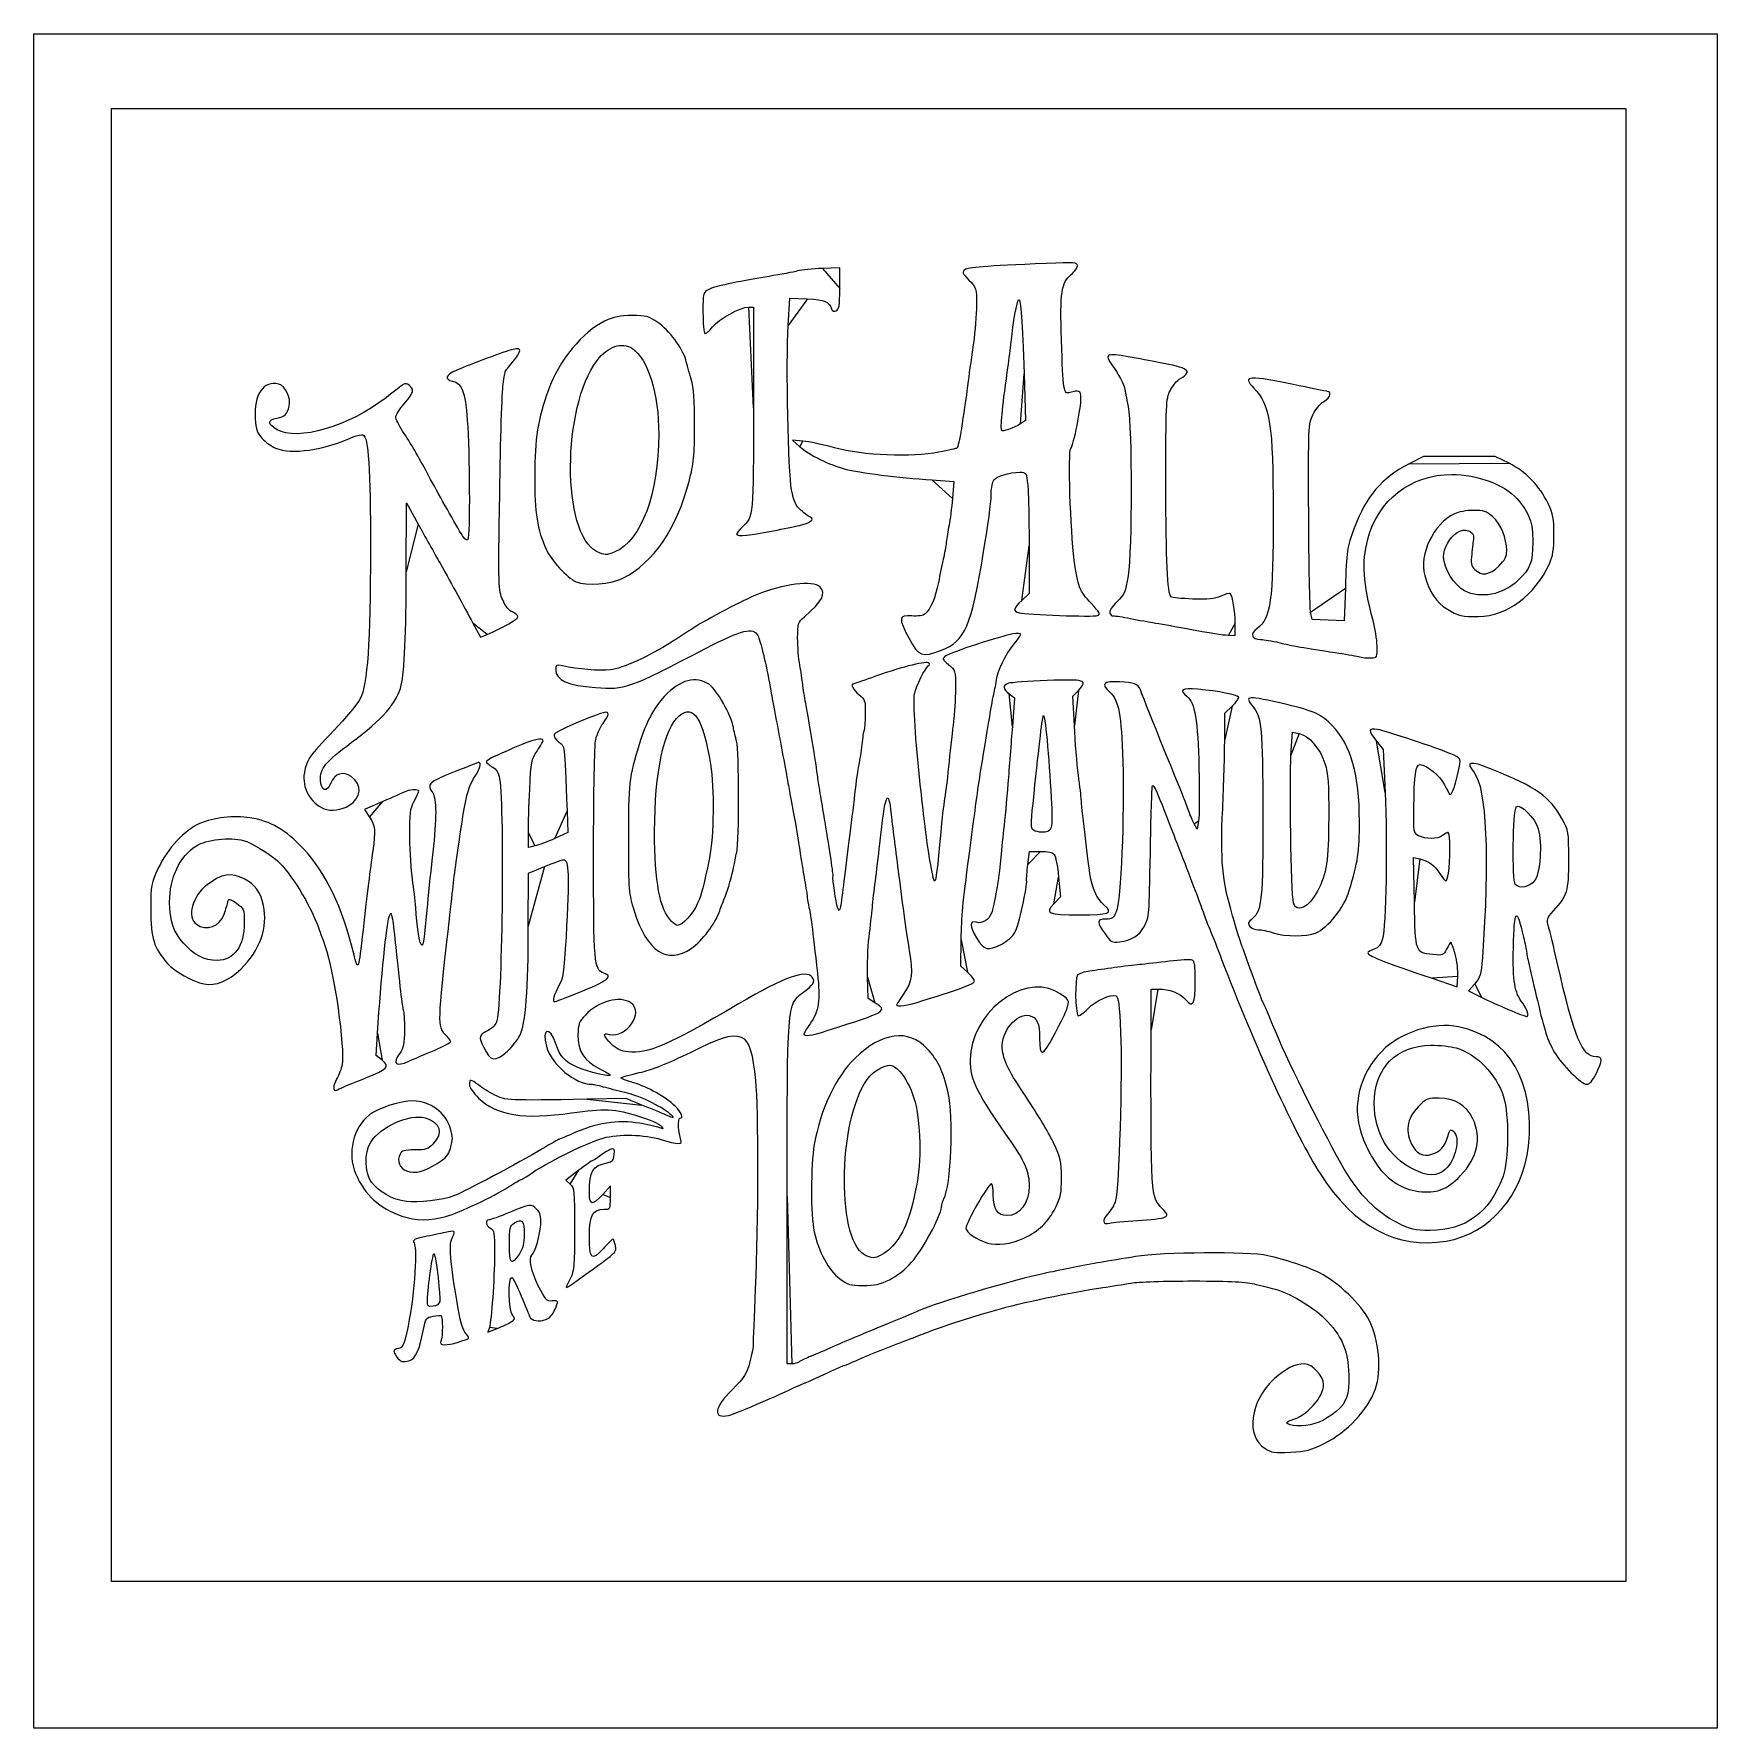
# Model space of a CAD drawing. Extents: x 1.22 to 6.05, y 4.37 to 9.22.
import ezdxf

# ---------------------------------------------------------------- set-up
doc = ezdxf.new("R2010")
doc.units = 0
doc.layers.add('Layer_1', color=7, linetype='CONTINUOUS')

msp = doc.modelspace()

# ---------------------------------------------------------------- linework, layer by layer
at = {"layer": 'Layer_1', "color": 7}
for points in [[(1.222222, 6.793651), (1.222222, 9.222223), (3.634921, 9.222223), (6.047619, 9.222223), (6.047619, 6.793651), (6.047619, 4.36508), (3.634921, 4.36508), (1.222222, 4.36508), (1.222222, 6.793651), (1.222222, 6.793651)], [(1.444444, 9.007936), (5.785714, 9.007936), (5.785714, 4.785714), (1.444444, 4.785714), (1.444444, 9.007936)], [(3.532381, 8.491988), (3.532381, 8.55142), (3.482619, 8.549729)], [(3.384402, 8.38648), (3.388902, 8.464487), (3.440017, 8.462373)], [(3.271508, 8.439003), (3.285079, 8.439008), (3.285079, 8.15042)], [(4.061077, 8.247548), (4.065023, 8.113767), (4.050528, 8.104357)], [(3.996241, 8.085663), (3.996241, 8.085663)], [(3.426826, 8.054601), (3.396667, 8.05704), (3.417778, 8.038795)], [(5.451718, 7.991055), (5.411524, 8.010973), (5.308857, 8.010973), (5.206191, 8.010973), (5.164378, 7.989723)], [(3.796818, 7.943532), (3.859192, 7.939339), (3.855355, 7.890156)], [(2.289683, 7.68008), (2.289956, 7.877401), (2.323755, 7.816687)], [(3.342381, 7.797804), (3.342381, 7.797804)], [(2.835415, 7.738672), (2.835415, 7.738672)], [(4.075238, 7.754281), (4.075238, 7.617763), (4.054127, 7.597722)], [(2.910901, 7.66165), (2.910901, 7.66165)], [(4.981862, 7.632781), (4.978908, 7.539946), (4.932938, 7.541709), (4.886968, 7.543473), (4.882398, 7.564723)], [(2.480536, 7.533038), (2.502247, 7.492247), (2.521203, 7.500349)], [(4.646752, 7.498616), (4.666354, 7.497937), (4.666209, 7.532848), (4.666205, 7.532848)], [(3.823701, 7.455499), (3.823701, 7.455499)], [(5.072808, 7.46758), (5.072808, 7.46758)], [(4.204962, 7.239024), (4.200867, 7.323146), (4.217124, 7.340227)], [(4.018279, 7.329785), (4.0337, 7.318477), (4.027305, 7.236689)], [(4.636027, 7.19972), (4.636191, 7.274896), (4.657685, 7.295301)], [(4.825942, 7.154017), (4.830453, 7.219918), (4.849433, 7.216263)], [(5.071364, 7.194162), (5.090347, 7.170385), (5.096021, 7.047286)], [(2.125391, 7.009721), (2.125392, 7.009721)], [(2.222224, 7.021294), (2.169686, 6.998725), (2.184526, 6.976743)], [(2.750729, 6.99351), (2.753203, 6.932297), (2.71553, 6.915283)], [(4.56104, 6.965869), (4.556701, 6.942589), (4.548402, 6.957674)], [(2.658771, 6.894049), (2.639684, 6.889829), (2.639684, 6.931852)], [(4.087772, 6.938944), (4.087772, 6.938944)], [(4.071704, 6.840705), (4.076423, 6.878651), (4.108267, 6.878651)], [(5.179963, 6.733347), (5.17767, 6.861016), (5.194946, 6.856969)], [(2.639662, 6.663951), (2.639684, 6.816572), (2.68643, 6.835501)], [(4.159807, 6.804644), (4.165092, 6.748115), (4.14587, 6.728118)], [(5.469053, 6.78396), (5.469053, 6.78396)], [(4.832999, 6.731419), (4.832999, 6.731419)], [(3.050162, 6.677971), (3.050162, 6.677971)], [(3.89881, 6.532239), (3.879207, 6.549942), (3.880541, 6.624743)], [(3.996917, 6.613026), (3.996917, 6.613026)], [(4.896707, 6.644509), (4.896707, 6.644508)], [(3.107567, 6.600883), (3.107566, 6.600883)], [(5.296539, 6.583733), (5.296538, 6.583733)], [(3.63329, 6.444652), (3.61381, 6.456903), (3.611907, 6.517509)], [(5.230318, 6.514791), (5.302699, 6.4902), (5.304506, 6.520043)], [(4.424902, 6.367133), (4.425079, 6.484008), (4.444682, 6.483975)], [(5.352815, 6.498793), (5.334939, 6.478299), (5.373104, 6.459456)], [(3.496358, 6.364728), (3.496358, 6.364728)], [(2.220583, 6.280034), (2.203442, 6.293791), (2.207503, 6.357025)], [(2.579786, 6.306005), (2.579785, 6.306005)], [(5.700692, 6.240949), (5.700692, 6.240949)], [(2.108889, 6.202879), (2.108889, 6.202879)], [(2.965397, 6.151336), (2.920159, 6.169744), (2.808572, 6.167829)], [(2.784141, 5.964183), (2.747512, 5.936143), (2.759946, 5.924482)], [(2.874921, 5.88599), (2.874921, 5.9194), (2.853108, 5.895097)], [(3.39546, 5.409365), (3.381587, 5.409365), (3.381587, 5.889328)], [(4.385873, 5.819923), (4.385873, 5.819923)], [(2.585397, 5.751755), (2.585397, 5.751755)], [(4.059945, 5.769736), (4.059945, 5.769736)], [(5.271007, 5.761221), (5.271006, 5.761221)], [(3.60385, 5.722166), (3.60385, 5.722167)], [(2.811587, 5.671284), (2.811587, 5.671284)], [(3.675198, 5.650513), (3.675199, 5.650513)], [(2.350492, 5.592623), (2.350492, 5.592623)], [(2.5279, 5.513836), (2.523537, 5.499914), (2.549943, 5.510364)], [(2.590113, 5.529666), (2.590113, 5.529666)], [(2.299718, 5.419085), (2.299718, 5.419085)], [(4.921232, 5.181155), (4.921232, 5.181155)]]:
    msp.add_lwpolyline(points, close=True, dxfattribs=at)
for points in [[(3.482619, 8.549729), (3.45525, 8.548799), (3.423357, 8.545534), (3.411746, 8.542475)], [(4.125, 8.564015), (3.944023, 8.556375), (3.900832, 8.553047), (3.891264, 8.546005)], [(4.213968, 8.55764), (4.213968, 8.566812), (4.205546, 8.567415), (4.125, 8.564015)], [(4.195987, 8.53228), (4.205877, 8.540657), (4.213968, 8.552069), (4.213968, 8.55764)], [(3.330318, 8.527014), (3.228957, 8.510381), (3.174278, 8.498617), (3.156905, 8.489705)], [(3.411746, 8.542475), (3.400135, 8.539415), (3.363492, 8.532458), (3.330318, 8.527014)], [(3.891264, 8.546005), (3.882559, 8.539597), (3.88386, 8.536317), (3.902957, 8.516524)], [(3.902957, 8.516524), (3.924032, 8.494681), (3.924445, 8.493299), (3.924445, 8.444587)], [(4.168059, 8.344901), (4.163656, 8.482138), (4.167538, 8.508184), (4.195987, 8.53228)], [(3.156905, 8.489705), (3.140583, 8.481332), (3.140318, 8.480283), (3.140318, 8.424032)], [(3.440017, 8.462373), (3.491017, 8.460263), (3.501816, 8.455413), (3.509906, 8.430984)], [(3.522187, 8.428618), (3.530797, 8.431944), (3.532381, 8.44179), (3.532381, 8.491988)], [(4.024585, 8.344901), (4.028732, 8.390017), (4.04073, 8.457552), (4.045079, 8.460258)], [(4.045079, 8.460258), (4.051574, 8.464298), (4.056688, 8.396297), (4.061077, 8.247548)], [(2.937199, 8.414723), (2.901098, 8.414723), (2.885619, 8.411556), (2.858425, 8.398606)], [(3.011058, 8.39499), (2.98483, 8.41288), (2.977934, 8.414723), (2.937199, 8.414723)], [(3.140318, 8.424032), (3.140318, 8.392592), (3.14273, 8.365367), (3.145678, 8.363533)], [(3.167575, 8.382021), (3.184937, 8.404933), (3.247063, 8.438995), (3.271508, 8.439003)], [(3.509906, 8.430984), (3.511054, 8.427517), (3.516581, 8.426453), (3.522187, 8.428618)], [(3.924445, 8.444587), (3.924445, 8.417271), (3.920552, 8.36864), (3.915795, 8.336519)], [(2.858425, 8.398606), (2.796059, 8.368909), (2.726593, 8.284207), (2.69714, 8.201949)], [(3.090954, 8.287476), (3.081497, 8.321234), (3.042753, 8.373372), (3.011058, 8.39499)], [(3.145678, 8.363533), (3.148627, 8.361699), (3.15848, 8.370018), (3.167575, 8.382021)], [(3.394198, 7.914999), (3.384688, 7.96606), (3.37819, 8.278811), (3.384402, 8.38648)], [(2.595952, 8.317588), (2.573132, 8.312018), (2.474894, 8.275831), (2.432593, 8.257414)], [(2.594444, 8.281151), (2.621661, 8.313942), (2.622076, 8.323964), (2.595952, 8.317588)], [(2.836611, 8.28591), (2.867062, 8.326096), (2.908004, 8.340008), (2.937862, 8.320316)], [(2.937862, 8.320316), (2.982244, 8.291044), (3.013651, 8.189277), (3.013651, 8.074739)], [(3.915795, 8.336519), (3.911037, 8.304397), (3.904185, 8.254892), (3.900566, 8.226508)], [(4.015864, 8.27508), (4.019433, 8.300124), (4.023357, 8.331544), (4.024585, 8.344901)], [(4.192086, 8.193851), (4.174447, 8.18819), (4.172744, 8.198898), (4.168059, 8.344901)], [(4.359566, 8.296766), (4.297509, 8.308759), (4.28917, 8.303964), (4.314616, 8.270919)], [(2.432593, 8.257414), (2.402045, 8.244114), (2.398163, 8.232301), (2.422443, 8.226531)], [(2.573298, 8.254773), (2.57332, 8.255292), (2.582833, 8.267162), (2.594444, 8.281151)], [(2.835415, 7.738672), (2.735227, 7.789022), (2.736023, 8.153164), (2.836611, 8.28591)], [(3.106584, 8.232046), (3.1013, 8.250706), (3.094267, 8.275649), (3.090954, 8.287476)], [(3.996241, 8.085663), (3.993595, 8.104851), (3.998888, 8.155947), (4.015864, 8.27508)], [(4.314616, 8.270919), (4.32932, 8.251824), (4.348173, 8.215183), (4.349962, 8.202223)], [(4.446191, 8.28038), (4.426286, 8.284031), (4.387305, 8.291405), (4.359566, 8.296766)], [(4.509396, 8.234573), (4.545065, 8.255782), (4.533131, 8.264431), (4.446191, 8.28038)], [(1.924202, 8.218125), (1.880351, 8.229203), (1.852342, 8.188296), (1.856692, 8.119527)], [(1.95442, 8.155402), (1.959846, 8.17825), (1.942913, 8.213398), (1.924202, 8.218125)], [(2.28095, 8.217049), (2.276616, 8.213903), (2.254451, 8.196816), (2.231694, 8.179077)], [(2.307936, 8.197857), (2.307936, 8.211372), (2.290355, 8.223875), (2.28095, 8.217049)], [(2.422443, 8.226531), (2.449999, 8.219983), (2.457971, 8.198862), (2.464609, 8.114823)], [(2.55762, 7.90519), (2.559839, 8.057695), (2.564266, 8.198528), (2.567458, 8.218151)], [(2.567458, 8.218151), (2.570651, 8.237774), (2.573279, 8.254254), (2.573298, 8.254773)], [(3.116191, 8.098968), (3.116191, 8.171418), (3.113604, 8.207256), (3.106584, 8.232046)], [(3.900566, 8.226508), (3.886927, 8.119511), (3.873512, 8.039646), (3.868299, 8.034398)], [(4.479237, 8.19892), (4.485802, 8.21257), (4.499373, 8.228614), (4.509396, 8.234573)], [(4.849526, 8.213609), (4.702429, 8.244308), (4.684061, 8.243268), (4.719651, 8.206252)], [(4.935479, 8.196151), (4.934214, 8.196151), (4.895536, 8.204007), (4.849526, 8.213609)], [(2.231694, 8.179077), (2.12667, 8.097212), (1.976806, 8.053273), (1.919233, 8.087465)], [(2.259682, 8.123819), (2.259682, 8.129268), (2.270539, 8.146143), (2.283809, 8.161317)], [(2.283809, 8.161317), (2.297079, 8.176492), (2.307936, 8.192935), (2.307936, 8.197857)], [(2.69714, 8.201949), (2.666792, 8.117193), (2.658078, 8.062367), (2.657921, 7.955189)], [(4.22381, 8.177937), (4.222985, 8.200004), (4.218409, 8.2023), (4.192086, 8.193851)], [(4.194691, 8.033824), (4.203238, 8.044191), (4.224816, 8.150983), (4.22381, 8.177937)], [(4.349962, 8.202223), (4.350192, 8.200553), (4.354249, 8.178696), (4.358976, 8.153651)], [(4.467423, 7.931645), (4.467309, 8.160965), (4.467949, 8.175448), (4.479237, 8.19892)], [(4.719651, 8.206252), (4.766135, 8.157906), (4.77491, 8.101536), (4.774916, 7.851243)], [(4.888525, 8.130323), (4.895568, 8.144969), (4.909532, 8.161828), (4.919555, 8.167788)], [(4.919555, 8.167788), (4.929577, 8.173747), (4.937778, 8.182567), (4.937778, 8.187387)], [(4.937778, 8.187387), (4.937778, 8.192207), (4.936744, 8.196151), (4.935479, 8.196151)], [(1.856692, 8.119527), (1.858752, 8.086963), (1.861885, 8.078094), (1.876945, 8.062188)], [(1.919233, 8.087465), (1.89206, 8.103603), (1.891858, 8.115555), (1.918673, 8.120618)], [(1.918673, 8.120618), (1.942336, 8.125087), (1.948688, 8.131268), (1.95442, 8.155402)], [(2.279393, 8.083691), (2.268552, 8.100312), (2.259682, 8.118369), (2.259682, 8.123819)], [(2.464609, 8.114823), (2.471852, 8.023132), (2.472743, 7.783641), (2.465883, 7.77277)], [(3.285079, 8.15042), (3.285079, 7.838882), (3.285002, 7.838038), (3.252682, 7.808039)], [(4.358976, 8.153651), (4.370595, 8.09209), (4.370607, 7.742257), (4.358998, 7.668598)], [(4.876773, 7.844833), (4.875743, 8.09741), (4.876029, 8.104341), (4.888525, 8.130323)], [(1.915101, 8.034761), (1.960591, 8.015505), (2.051881, 8.028635), (2.137961, 8.066814)], [(2.137961, 8.066814), (2.148975, 8.071699), (2.161355, 8.074394), (2.165472, 8.072804)], [(2.165472, 8.072804), (2.181416, 8.066646), (2.187382, 7.976064), (2.187139, 7.74383)], [(2.350353, 7.962245), (2.324245, 8.011143), (2.303018, 8.047471), (2.279393, 8.083691)], [(3.013651, 8.074739), (3.013651, 7.904434), (2.963201, 7.769197), (2.887756, 7.737261)], [(3.10036, 7.938609), (3.114318, 7.992574), (3.116191, 8.011547), (3.116191, 8.098968)], [(4.050528, 8.104357), (4.031759, 8.092173), (3.996994, 8.080202), (3.996241, 8.085663)], [(1.876945, 8.062188), (1.886744, 8.051838), (1.903914, 8.039496), (1.915101, 8.034761)], [(3.417778, 8.038795), (3.44558, 8.014768), (3.502906, 7.986487), (3.547669, 7.974716)], [(3.517302, 8.035637), (3.484127, 8.044726), (3.443413, 8.05326), (3.426826, 8.054601)], [(3.816288, 8.022835), (3.739699, 8.007214), (3.599065, 8.013236), (3.517302, 8.035637)], [(3.868299, 8.034398), (3.867644, 8.033739), (3.84424, 8.028536), (3.816288, 8.022835)], [(4.204812, 7.713473), (4.193567, 7.79941), (4.186476, 8.023861), (4.194691, 8.033824)], [(3.547669, 7.974716), (3.587704, 7.964187), (3.701576, 7.949935), (3.796818, 7.943532)], [(5.164378, 7.989723), (5.086979, 7.950388), (5.041454, 7.896883), (5.00701, 7.804774)], [(5.563096, 7.875532), (5.538501, 7.92656), (5.498825, 7.967712), (5.451718, 7.991055)], [(2.442671, 7.797055), (2.416069, 7.84278), (2.372812, 7.920182), (2.350353, 7.962245)], [(2.657921, 7.955189), (2.657766, 7.848713), (2.665244, 7.800813), (2.690718, 7.745124)], [(2.910901, 7.66165), (2.999774, 7.707644), (3.06546, 7.803666), (3.10036, 7.938609)], [(3.966667, 7.90625), (3.966667, 7.92083), (3.970132, 7.937529), (3.974368, 7.94336)], [(3.974368, 7.94336), (3.98257, 7.95465), (4.017848, 7.965053), (4.048744, 7.965292)], [(4.048744, 7.965292), (4.067282, 7.965435), (4.067531, 7.965028), (4.071363, 7.928118)], [(4.071363, 7.928118), (4.073494, 7.907592), (4.075238, 7.829366), (4.075238, 7.754281)], [(4.482505, 7.608099), (4.471839, 7.618864), (4.467533, 7.711233), (4.467423, 7.931645)], [(5.046128, 7.773316), (5.074485, 7.884918), (5.17046, 7.9591), (5.286749, 7.9593)], [(5.286749, 7.9593), (5.359256, 7.959424), (5.438593, 7.9299), (5.473601, 7.889765)], [(2.566148, 7.599326), (2.553815, 7.627391), (2.55366, 7.632925), (2.55762, 7.90519)], [(3.421316, 7.856504), (3.405413, 7.870559), (3.400501, 7.881155), (3.394198, 7.914999)], [(3.855355, 7.890156), (3.853245, 7.863105), (3.848945, 7.828678), (3.845799, 7.813651)], [(3.944942, 7.737758), (3.961088, 7.836049), (3.966667, 7.879319), (3.966667, 7.90625)], [(5.473601, 7.889765), (5.509907, 7.848143), (5.519449, 7.822072), (5.519234, 7.76508)], [(5.579777, 7.78633), (5.579755, 7.833579), (5.5775, 7.845649), (5.563096, 7.875532)], [(3.416755, 7.812993), (3.445568, 7.818815), (3.462702, 7.831287), (3.44886, 7.836362)], [(3.44886, 7.836362), (3.444392, 7.838), (3.431997, 7.847064), (3.421316, 7.856504)], [(4.774916, 7.851243), (4.774922, 7.593642), (4.768439, 7.546667), (4.728873, 7.517656)], [(4.882398, 7.564723), (4.879885, 7.57641), (4.877353, 7.70246), (4.876773, 7.844833)], [(5.294622, 7.846622), (5.233776, 7.816068), (5.192869, 7.730786), (5.20947, 7.669102)], [(5.348654, 7.856151), (5.328886, 7.856151), (5.305324, 7.851996), (5.294622, 7.846622)], [(5.404523, 7.837754), (5.386456, 7.853722), (5.379079, 7.856151), (5.348654, 7.856151)], [(5.444445, 7.740945), (5.444445, 7.77609), (5.427327, 7.817601), (5.404523, 7.837754)], [(2.323755, 7.816687), (2.342345, 7.783294), (2.370593, 7.732749), (2.386529, 7.704365)], [(2.465883, 7.77277), (2.46272, 7.767757), (2.455045, 7.775786), (2.442671, 7.797055)], [(3.252682, 7.808039), (3.243961, 7.799944), (3.236826, 7.790801), (3.236826, 7.787721)], [(3.236826, 7.787721), (3.236826, 7.780764), (3.279073, 7.784799), (3.342381, 7.797804)], [(3.342381, 7.797804), (3.368921, 7.803255), (3.402389, 7.81009), (3.416755, 7.812993)], [(3.845799, 7.813651), (3.842654, 7.798624), (3.839038, 7.776767), (3.837763, 7.76508)], [(5.00701, 7.804774), (4.986671, 7.750382), (4.985308, 7.741056), (4.981862, 7.632781)], [(5.061533, 7.540437), (5.032255, 7.649538), (5.028624, 7.704427), (5.046128, 7.773316)], [(5.263571, 7.72258), (5.263527, 7.74739), (5.280644, 7.778414), (5.302217, 7.792642)], [(5.302217, 7.792642), (5.32371, 7.806817), (5.351645, 7.797305), (5.349308, 7.776608)], [(5.349308, 7.776608), (5.348403, 7.768598), (5.346057, 7.748013), (5.344094, 7.730863)], [(5.56669, 7.702718), (5.577053, 7.725619), (5.579795, 7.743133), (5.579777, 7.78633)], [(2.187139, 7.74383), (2.186857, 7.474293), (2.178774, 7.357932), (2.157431, 7.316151)], [(2.690718, 7.745124), (2.706141, 7.711408), (2.749287, 7.664593), (2.776818, 7.651702)], [(2.887756, 7.737261), (2.863049, 7.726803), (2.858805, 7.726917), (2.835415, 7.738672)], [(3.823701, 7.455499), (3.891914, 7.481189), (3.909534, 7.52221), (3.944942, 7.737758)], [(3.837763, 7.76508), (3.836489, 7.753392), (3.832584, 7.731535), (3.829086, 7.716508)], [(5.344094, 7.730863), (5.34106, 7.704348), (5.342434, 7.697762), (5.353279, 7.686845)], [(5.421571, 7.69649), (5.43972, 7.714329), (5.444445, 7.723511), (5.444445, 7.740945)], [(5.519234, 7.76508), (5.519013, 7.706327), (5.512258, 7.688907), (5.476608, 7.655164)], [(2.275574, 7.355258), (2.284565, 7.393575), (2.289443, 7.505879), (2.289683, 7.68008)], [(2.386529, 7.704365), (2.423709, 7.638139), (2.45329, 7.584229), (2.480536, 7.533038)], [(3.829086, 7.716508), (3.825588, 7.701482), (3.819413, 7.671428), (3.815365, 7.649723)], [(4.253826, 7.588935), (4.219231, 7.626164), (4.214745, 7.637561), (4.204812, 7.713473)], [(5.323643, 7.625523), (5.294725, 7.640373), (5.263623, 7.690624), (5.263571, 7.72258)], [(5.353279, 7.686845), (5.372669, 7.667327), (5.395128, 7.670499), (5.421571, 7.69649)], [(5.363609, 7.551779), (5.444987, 7.552759), (5.526115, 7.613056), (5.56669, 7.702718)], [(2.776818, 7.651702), (2.803323, 7.639292), (2.878473, 7.644867), (2.910901, 7.66165)], [(3.475644, 7.636575), (3.456502, 7.65584), (3.369407, 7.645218), (3.294127, 7.614438)], [(3.431056, 7.551015), (3.482964, 7.596023), (3.494308, 7.617792), (3.475644, 7.636575)], [(3.815365, 7.649723), (3.807518, 7.60765), (3.792475, 7.571857), (3.777321, 7.559198)], [(4.358998, 7.668598), (4.351623, 7.621827), (4.349005, 7.615738), (4.32704, 7.594282)], [(5.20947, 7.669102), (5.221527, 7.624304), (5.243914, 7.590395), (5.272609, 7.573468)], [(5.476608, 7.655164), (5.433148, 7.614027), (5.369896, 7.60177), (5.323643, 7.625523)], [(2.594116, 7.564848), (2.584165, 7.568656), (2.574259, 7.580868), (2.566148, 7.599326)], [(3.294127, 7.614438), (3.257006, 7.59926), (3.150972, 7.543566), (3.115126, 7.520418)], [(4.054127, 7.597722), (4.029478, 7.574322), (4.028015, 7.567485), (4.046587, 7.562485)], [(4.271304, 7.554789), (4.280202, 7.558225), (4.277551, 7.563405), (4.253826, 7.588935)], [(4.32704, 7.594282), (4.312023, 7.579612), (4.304424, 7.567477), (4.306631, 7.561689)], [(4.543879, 7.602059), (4.512255, 7.603229), (4.484637, 7.605947), (4.482505, 7.608099)], [(4.624877, 7.610599), (4.606375, 7.602201), (4.589148, 7.600384), (4.543879, 7.602059)], [(4.651859, 7.617761), (4.649944, 7.619688), (4.637802, 7.616465), (4.624877, 7.610599)], [(4.666205, 7.532848), (4.666064, 7.567204), (4.658683, 7.610892), (4.651859, 7.617761)], [(2.521203, 7.500349), (2.570877, 7.521579), (2.609523, 7.543724), (2.609523, 7.550959)], [(2.609523, 7.550959), (2.609523, 7.555355), (2.60259, 7.561605), (2.594116, 7.564848)], [(3.411746, 7.489611), (3.411746, 7.532324), (3.412589, 7.535002), (3.431056, 7.551015)], [(3.739296, 7.553533), (3.700809, 7.556321), (3.699647, 7.546783), (3.731414, 7.488856)], [(3.777321, 7.559198), (3.771724, 7.554522), (3.756645, 7.552276), (3.739296, 7.553533)], [(4.046587, 7.562485), (4.067665, 7.556809), (4.259525, 7.550239), (4.271304, 7.554789)], [(4.306631, 7.561689), (4.308565, 7.556617), (4.312258, 7.553091), (4.314838, 7.553853)], [(4.314838, 7.553853), (4.317419, 7.554615), (4.336494, 7.551908), (4.357228, 7.547837)], [(4.357228, 7.547837), (4.377962, 7.543767), (4.410534, 7.537837), (4.429609, 7.534658)], [(4.429609, 7.534658), (4.448685, 7.53148), (4.487363, 7.524599), (4.515562, 7.519366)], [(5.072808, 7.46758), (5.072431, 7.485946), (5.067358, 7.518732), (5.061533, 7.540437)], [(5.272609, 7.573468), (5.305186, 7.554251), (5.317869, 7.551228), (5.363609, 7.551779)], [(3.115126, 7.520418), (3.097466, 7.509014), (3.068088, 7.490068), (3.049842, 7.478318)], [(3.149169, 7.460891), (3.252699, 7.514593), (3.284196, 7.522287), (3.297567, 7.497139)], [(3.297567, 7.497139), (3.305088, 7.482995), (3.321129, 7.415967), (3.332976, 7.349187)], [(3.417976, 7.412247), (3.41455, 7.430234), (3.411746, 7.465048), (3.411746, 7.489611)], [(3.731414, 7.488856), (3.760103, 7.436543), (3.766872, 7.434097), (3.823701, 7.455499)], [(4.028492, 7.501911), (3.995392, 7.496517), (3.849332, 7.448609), (3.836181, 7.438832)], [(4.051111, 7.500874), (4.051111, 7.503472), (4.040933, 7.503939), (4.028492, 7.501911)], [(4.029994, 7.470211), (4.041608, 7.484478), (4.051111, 7.498277), (4.051111, 7.500874)], [(4.515562, 7.519366), (4.605837, 7.502614), (4.626733, 7.499309), (4.646752, 7.498616)], [(4.728873, 7.517656), (4.7079, 7.502278), (4.712949, 7.485794), (4.738632, 7.485794)], [(4.738632, 7.485794), (4.748739, 7.485794), (4.772574, 7.481893), (4.791599, 7.477126)], [(2.832653, 7.348215), (2.917718, 7.342137), (2.925728, 7.344988), (3.149169, 7.460891)], [(3.049842, 7.478318), (2.98671, 7.437659), (2.909677, 7.402713), (2.874921, 7.398963)], [(3.836181, 7.438832), (3.825476, 7.430874), (3.825889, 7.429655), (3.844578, 7.41411)], [(3.98184, 7.370437), (3.985248, 7.396185), (4.007843, 7.443001), (4.029994, 7.470211)], [(4.791599, 7.477126), (4.826754, 7.468316), (4.866212, 7.461355), (4.952857, 7.448674)], [(4.952857, 7.448674), (4.979397, 7.44479), (5.009254, 7.439443), (5.019207, 7.436791)], [(5.019207, 7.436791), (5.029159, 7.43414), (5.045445, 7.432469), (5.055397, 7.433078)], [(5.055397, 7.433078), (5.073267, 7.434173), (5.073484, 7.434603), (5.072808, 7.46758)], [(2.737699, 7.410144), (2.719718, 7.414098), (2.718096, 7.413214), (2.718096, 7.399458)], [(2.718096, 7.399458), (2.718096, 7.369618), (2.753263, 7.353887), (2.832653, 7.348215)], [(2.874921, 7.398963), (2.843491, 7.395573), (2.780703, 7.400688), (2.737699, 7.410144)], [(3.158737, 7.356732), (3.120107, 7.382936), (3.075103, 7.371139), (3.030469, 7.323108)], [(3.426344, 7.357885), (3.425168, 7.369797), (3.421402, 7.39426), (3.417976, 7.412247)], [(3.78554, 7.419116), (3.777064, 7.42439), (3.698994, 7.403873), (3.623676, 7.376577)], [(3.746849, 7.329807), (3.751918, 7.353413), (3.776903, 7.404419), (3.786244, 7.41023)], [(3.786244, 7.41023), (3.79116, 7.413288), (3.790966, 7.415741), (3.78554, 7.419116)], [(3.844578, 7.41411), (3.86406, 7.397904), (3.864235, 7.397279), (3.864181, 7.344278)], [(2.132074, 7.190358), (2.222222, 7.257052), (2.26372, 7.304738), (2.275574, 7.355258)], [(3.227456, 7.23383), (3.221552, 7.268045), (3.180046, 7.342278), (3.158737, 7.356732)], [(3.332976, 7.349187), (3.337122, 7.325812), (3.349809, 7.257508), (3.361168, 7.197401)], [(3.435093, 7.303243), (3.431457, 7.321384), (3.427521, 7.345973), (3.426344, 7.357885)], [(3.570898, 7.358294), (3.562361, 7.358294), (3.571617, 7.34144), (3.587472, 7.328117)], [(3.623676, 7.376577), (3.595928, 7.366521), (3.572178, 7.358294), (3.570898, 7.358294)], [(3.864181, 7.344278), (3.864148, 7.314864), (3.861622, 7.272516), (3.85856, 7.250171)], [(3.97371, 7.327937), (3.977076, 7.342964), (3.980735, 7.362089), (3.98184, 7.370437)], [(4.016429, 7.360504), (3.99852, 7.355719), (3.999241, 7.343744), (4.018279, 7.329785)], [(4.127105, 7.368188), (4.073697, 7.365956), (4.023893, 7.362499), (4.016429, 7.360504)], [(4.217124, 7.340227), (4.24523, 7.369755), (4.235674, 7.372724), (4.127105, 7.368188)], [(4.334604, 7.36475), (4.286739, 7.366668), (4.280478, 7.359524), (4.30757, 7.333905)], [(4.394142, 7.341245), (4.387508, 7.358119), (4.37479, 7.36314), (4.334604, 7.36475)], [(4.518263, 7.033473), (4.511525, 7.048944), (4.413547, 7.291894), (4.394142, 7.341245)], [(4.559286, 7.343346), (4.512262, 7.347688), (4.504099, 7.342258), (4.528162, 7.322644)], [(4.675927, 7.321003), (4.67191, 7.327546), (4.617486, 7.337971), (4.559286, 7.343346)], [(2.157431, 7.316151), (2.149855, 7.301321), (2.116012, 7.260339), (2.082223, 7.22508)], [(3.030469, 7.323108), (2.997504, 7.287634), (2.978384, 7.251422), (2.957683, 7.185258)], [(3.072493, 7.267358), (3.114513, 7.300628), (3.140628, 7.260002), (3.1619, 7.128267)], [(3.469457, 7.091151), (3.465766, 7.121535), (3.44153, 7.27112), (3.435093, 7.303243)], [(3.587472, 7.328117), (3.605481, 7.312984), (3.606329, 7.310282), (3.605479, 7.270791)], [(3.761954, 7.082044), (3.750283, 7.186298), (3.742709, 7.310529), (3.746849, 7.329807)], [(3.960731, 7.25508), (3.964503, 7.280124), (3.970344, 7.31291), (3.97371, 7.327937)], [(4.30757, 7.333905), (4.332468, 7.310361), (4.339355, 7.272809), (4.343931, 7.135631)], [(4.528162, 7.322644), (4.550617, 7.304342), (4.558705, 7.255554), (4.562162, 7.11756)], [(4.657685, 7.295301), (4.669507, 7.306524), (4.677716, 7.318089), (4.675927, 7.321003)], [(4.814127, 7.299513), (4.699034, 7.326412), (4.689887, 7.325791), (4.717349, 7.292938)], [(4.717349, 7.292938), (4.742035, 7.263409), (4.744877, 7.232365), (4.745191, 6.988856)], [(4.944911, 7.238898), (4.914533, 7.270739), (4.891434, 7.281445), (4.814127, 7.299513)], [(2.855319, 7.276169), (2.811436, 7.263189), (2.716545, 7.221644), (2.713693, 7.214164)], [(2.833019, 7.19955), (2.836349, 7.214089), (2.845783, 7.234838), (2.853982, 7.245659)], [(2.853982, 7.245659), (2.8729, 7.270625), (2.873377, 7.281511), (2.855319, 7.276169)], [(3.001607, 6.93563), (3.001573, 7.104283), (3.029076, 7.232981), (3.072493, 7.267358)], [(3.605479, 7.270791), (3.604988, 7.247997), (3.603408, 7.227428), (3.601968, 7.225083)], [(3.85856, 7.250171), (3.855498, 7.227826), (3.849814, 7.176758), (3.845928, 7.136687)], [(3.945766, 7.164008), (3.950224, 7.189053), (3.956958, 7.230035), (3.960731, 7.25508)], [(4.086555, 7.016262), (4.101907, 7.166136), (4.112726, 7.258433), (4.115974, 7.267223)], [(4.115974, 7.267223), (4.120216, 7.278705), (4.132813, 7.147374), (4.138551, 7.031837)], [(4.216731, 7.097223), (4.212511, 7.128946), (4.207215, 7.192756), (4.204962, 7.239024)], [(5.022222, 6.965129), (5.022222, 7.09731), (4.997933, 7.183321), (4.944911, 7.238898)], [(2.082223, 7.22508), (2.011602, 7.151386), (2.003423, 7.139767), (1.997554, 7.104805)], [(2.043729, 7.083037), (2.041412, 7.114966), (2.058924, 7.136239), (2.132074, 7.190358)], [(2.681797, 7.195883), (2.682052, 7.206479), (2.653002, 7.199506), (2.600478, 7.176363)], [(2.664662, 7.166052), (2.674026, 7.179955), (2.681736, 7.193379), (2.681797, 7.195883)], [(2.713693, 7.214164), (2.711713, 7.208971), (2.717105, 7.199884), (2.726767, 7.192129)], [(2.726767, 7.192129), (2.74482, 7.177639), (2.742516, 7.196733), (2.750729, 6.99351)], [(2.826816, 6.873903), (2.826905, 7.051987), (2.829415, 7.183817), (2.833019, 7.19955)], [(3.236728, 7.194406), (3.233357, 7.206071), (3.229185, 7.223812), (3.227456, 7.23383)], [(3.237028, 6.875615), (3.244583, 6.908768), (3.244338, 7.16807), (3.236728, 7.194406)], [(3.361168, 7.197401), (3.372528, 7.137294), (3.384681, 7.071722), (3.388175, 7.051687)], [(3.601968, 7.225083), (3.600528, 7.222738), (3.597692, 7.204622), (3.595665, 7.184825)], [(4.027305, 7.236689), (4.023787, 7.191706), (4.018047, 7.118017), (4.014549, 7.072937)], [(4.630186, 7.00008), (4.633308, 7.068535), (4.635936, 7.158373), (4.636027, 7.19972)], [(4.849433, 7.216263), (4.877412, 7.210876), (4.910111, 7.172781), (4.923384, 7.13011)], [(5.073999, 7.228063), (5.04673, 7.233213), (5.04615, 7.225744), (5.071364, 7.194162)], [(5.284343, 7.158049), (5.245317, 7.174888), (5.100722, 7.223017), (5.073999, 7.228063)], [(2.553732, 7.155721), (2.534656, 7.147291), (2.519066, 7.138194), (2.519087, 7.135505)], [(2.600478, 7.176363), (2.593843, 7.17344), (2.572807, 7.164151), (2.553732, 7.155721)], [(2.64366, 7.057324), (2.647389, 7.135582), (2.648695, 7.142346), (2.664662, 7.166052)], [(2.957683, 7.185258), (2.928411, 7.091703), (2.926177, 7.072162), (2.926446, 6.912044)], [(3.595665, 7.184825), (3.593637, 7.165027), (3.589736, 7.139267), (3.586995, 7.127579)], [(3.918561, 6.981865), (3.927591, 7.052663), (3.936167, 7.110084), (3.945766, 7.164008)], [(4.832999, 6.731419), (4.826659, 6.760454), (4.821236, 7.085255), (4.825942, 7.154017)], [(5.309021, 7.122958), (5.313023, 7.145432), (5.312778, 7.145781), (5.284343, 7.158049)], [(1.997554, 7.104805), (1.990164, 7.060774), (2.01389, 7.017441), (2.054602, 7.000615)], [(2.13152, 7.093225), (2.109431, 7.109779), (2.085164, 7.10188), (2.073026, 7.074186)], [(2.125392, 7.009721), (2.162138, 7.033539), (2.164693, 7.068365), (2.13152, 7.093225)], [(2.425586, 7.105698), (2.353181, 7.076533), (2.347045, 7.07044), (2.36543, 7.045973)], [(2.497967, 7.133651), (2.496325, 7.133651), (2.463754, 7.121072), (2.425586, 7.105698)], [(2.453247, 6.984901), (2.461915, 7.041733), (2.471868, 7.073161), (2.488762, 7.097043)], [(2.488762, 7.097043), (2.499931, 7.112832), (2.505166, 7.133651), (2.497967, 7.133651)], [(2.519087, 7.135505), (2.51911, 7.132816), (2.526847, 7.126195), (2.536284, 7.120792)], [(2.536284, 7.120792), (2.548957, 7.113537), (2.554417, 7.104806), (2.557166, 7.087399)], [(3.1619, 7.128267), (3.173071, 7.059089), (3.171547, 6.923017), (3.1589, 6.860437)], [(3.586995, 7.127579), (3.584253, 7.115892), (3.578849, 7.077642), (3.574985, 7.042579)], [(3.845928, 7.136687), (3.842042, 7.096615), (3.836264, 7.048803), (3.833088, 7.030437)], [(4.224762, 7.027401), (4.224565, 7.03408), (4.220951, 7.065499), (4.216731, 7.097223)], [(4.343931, 7.135631), (4.349005, 6.983548), (4.338156, 6.736906), (4.324998, 6.705208)], [(4.562162, 7.11756), (4.563931, 7.046933), (4.563426, 6.978672), (4.56104, 6.965869)], [(4.923384, 7.13011), (4.932734, 7.100051), (4.934492, 7.074861), (4.934154, 6.975794)], [(5.178169, 7.003763), (5.179121, 7.097875), (5.183492, 7.12764), (5.19632, 7.127378)], [(5.19632, 7.127378), (5.214256, 7.127012), (5.254242, 7.094138), (5.266508, 7.069675)], [(5.280408, 7.042756), (5.285893, 7.034211), (5.300514, 7.075195), (5.309021, 7.122958)], [(5.397684, 7.115683), (5.340003, 7.139286), (5.324832, 7.135648), (5.3509, 7.104464)], [(5.3509, 7.104464), (5.386459, 7.061926), (5.395501, 6.859248), (5.374611, 6.572987)], [(5.602345, 6.972758), (5.567541, 7.036036), (5.532467, 7.060531), (5.397684, 7.115683)], [(2.073026, 7.074186), (2.060799, 7.046291), (2.046072, 7.05074), (2.043729, 7.083037)], [(2.285236, 7.049293), (2.279475, 7.046306), (2.25112, 7.033707), (2.222224, 7.021294)], [(2.326032, 7.051445), (2.326032, 7.056748), (2.296624, 7.055197), (2.285236, 7.049293)], [(2.312562, 7.022606), (2.319971, 7.036665), (2.326032, 7.049642), (2.326032, 7.051445)], [(2.36543, 7.045973), (2.376858, 7.030764), (2.37696, 6.971821), (2.365723, 6.875874)], [(2.557166, 7.087399), (2.571918, 6.993994), (2.564513, 6.423355), (2.548097, 6.388526)], [(2.639684, 6.931852), (2.639684, 6.954964), (2.641473, 7.011426), (2.64366, 7.057324)], [(3.388175, 7.051687), (3.391669, 7.031651), (3.398167, 6.996133), (3.402614, 6.972758)], [(3.477949, 7.036508), (3.474292, 7.058213), (3.470471, 7.082803), (3.469457, 7.091151)], [(3.647085, 6.899901), (3.662935, 7.044884), (3.671062, 7.065772), (3.67995, 6.984368)], [(3.774256, 6.972758), (3.770854, 7.002812), (3.765319, 7.05199), (3.761954, 7.082044)], [(4.014549, 7.072937), (4.011051, 7.027857), (4.005518, 6.968334), (4.002254, 6.940664)], [(4.422815, 6.873989), (4.424456, 6.975062), (4.427171, 7.061857), (4.42885, 7.066866)], [(4.42885, 7.066866), (4.430529, 7.071875), (4.442884, 7.047285), (4.456307, 7.012223)], [(5.096021, 7.047286), (5.102627, 6.903959), (5.098267, 6.661369), (5.088481, 6.627745)], [(5.266508, 7.069675), (5.273143, 7.056442), (5.279398, 7.044329), (5.280408, 7.042756)], [(2.054602, 7.000615), (2.072579, 6.993185), (2.106641, 6.997567), (2.125391, 7.009721)], [(2.300074, 6.919714), (2.299193, 6.989162), (2.300465, 6.999649), (2.312562, 7.022606)], [(3.490217, 6.963651), (3.487126, 6.982017), (3.481605, 7.014803), (3.477949, 7.036508)], [(3.574985, 7.042579), (3.571122, 7.007517), (3.564138, 6.950142), (3.559467, 6.915079)], [(3.833088, 7.030437), (3.829912, 7.01207), (3.824822, 6.968356), (3.821777, 6.933294)], [(4.087772, 6.938944), (4.080462, 6.943602), (4.080282, 6.955024), (4.086555, 7.016262)], [(4.138551, 7.031837), (4.143272, 6.936761), (4.142368, 6.93348), (4.111429, 6.93348)], [(4.249692, 6.814196), (4.242587, 6.863466), (4.225214, 7.012048), (4.224762, 7.027401)], [(4.456307, 7.012223), (4.469729, 6.97716), (4.488735, 6.927982), (4.498543, 6.902937)], [(4.533149, 6.994009), (4.529325, 7.005696), (4.522626, 7.023455), (4.518263, 7.033473)], [(4.658424, 6.694119), (4.628484, 6.796888), (4.623421, 6.851746), (4.630186, 7.00008)], [(5.191814, 6.923532), (5.177849, 6.931323), (5.177459, 6.933619), (5.178169, 7.003763)], [(5.469053, 6.78396), (5.459509, 6.795535), (5.462122, 6.996046), (5.471945, 7.005916)], [(5.471945, 7.005916), (5.483188, 7.017212), (5.526021, 6.974398), (5.534703, 6.943184)], [(1.697419, 6.958315), (1.654897, 6.939968), (1.605694, 6.887246), (1.579567, 6.832033)], [(1.841741, 6.974719), (1.794602, 6.982106), (1.737522, 6.975618), (1.697419, 6.958315)], [(1.995291, 6.885671), (1.943813, 6.940786), (1.901431, 6.965365), (1.841741, 6.974719)], [(2.184526, 6.976743), (2.200895, 6.952495), (2.202092, 6.939741), (2.193621, 6.879821)], [(2.423056, 6.769365), (2.428964, 6.822888), (2.433759, 6.857122), (2.453247, 6.984901)], [(3.402614, 6.972758), (3.407061, 6.949383), (3.413875, 6.908401), (3.417757, 6.881687)], [(3.51319, 6.807571), (3.514345, 6.811957), (3.50457, 6.878371), (3.490217, 6.963651)], [(3.67995, 6.984368), (3.682105, 6.964626), (3.686339, 6.929348), (3.689359, 6.905973)], [(3.804287, 6.793651), (3.799864, 6.793651), (3.783441, 6.891601), (3.774256, 6.972758)], [(3.903446, 6.866508), (3.908139, 6.901571), (3.914941, 6.953482), (3.918561, 6.981865)], [(4.548402, 6.957674), (4.543838, 6.96597), (4.536974, 6.982321), (4.533149, 6.994009)], [(4.745191, 6.988856), (4.745513, 6.739627), (4.742556, 6.709132), (4.715857, 6.686303)], [(4.934154, 6.975794), (4.933728, 6.851226), (4.928461, 6.816317), (4.902302, 6.764704)], [(4.993141, 6.765975), (5.018175, 6.848932), (5.022222, 6.87665), (5.022222, 6.965129)], [(5.622381, 6.854365), (5.622381, 6.935842), (5.622262, 6.936546), (5.602345, 6.972758)], [(1.687939, 6.894638), (1.715487, 6.912143), (1.785277, 6.920049), (1.822381, 6.909869)], [(1.822381, 6.909869), (1.846103, 6.903361), (1.893411, 6.875201), (1.920727, 6.85133)], [(2.307582, 6.798285), (2.303992, 6.822539), (2.300614, 6.877182), (2.300074, 6.919714)], [(2.71553, 6.915283), (2.69481, 6.905925), (2.669268, 6.89637), (2.658771, 6.894049)], [(2.926446, 6.912044), (2.926694, 6.764886), (2.927193, 6.758681), (2.942808, 6.708517)], [(3.050162, 6.677971), (3.01641, 6.711945), (3.001634, 6.790356), (3.001607, 6.93563)], [(3.559467, 6.915079), (3.554796, 6.880017), (3.548039, 6.825374), (3.544452, 6.793651)], [(3.634594, 6.793651), (3.637813, 6.818696), (3.643434, 6.866508), (3.647085, 6.899901)], [(3.689359, 6.905973), (3.692379, 6.882598), (3.697742, 6.840249), (3.701277, 6.811865)], [(3.821777, 6.933294), (3.81258, 6.82737), (3.808356, 6.793651), (3.804287, 6.793651)], [(4.002254, 6.940664), (3.998989, 6.912995), (3.995006, 6.873379), (3.993402, 6.852629)], [(4.111429, 6.93348), (4.103135, 6.93348), (4.09249, 6.935939), (4.087772, 6.938944)], [(4.498543, 6.902937), (4.530028, 6.822538), (4.557986, 6.749235), (4.573801, 6.705616)], [(5.260832, 6.923994), (5.246403, 6.913009), (5.211097, 6.912772), (5.191814, 6.923532)], [(5.277064, 6.933101), (5.274576, 6.93299), (5.267271, 6.928896), (5.260832, 6.923994)], [(5.277716, 6.816419), (5.282978, 6.848466), (5.282504, 6.933333), (5.277064, 6.933101)], [(5.534703, 6.943184), (5.546381, 6.901201), (5.540995, 6.816887), (5.525277, 6.79561)], [(1.61146, 6.732937), (1.611123, 6.80295), (1.640116, 6.86425), (1.687939, 6.894638)], [(1.920727, 6.85133), (1.956433, 6.820126), (2.015379, 6.724127), (2.038159, 6.66008)], [(2.139065, 6.584892), (2.106113, 6.719715), (2.059798, 6.816607), (1.995291, 6.885671)], [(2.193621, 6.879821), (2.186318, 6.828163), (2.177729, 6.757774), (2.166067, 6.654008)], [(2.365723, 6.875874), (2.361014, 6.83566), (2.35411, 6.768607), (2.350382, 6.726865)], [(2.68643, 6.835501), (2.712141, 6.845913), (2.736279, 6.854416), (2.740071, 6.854398)], [(2.740071, 6.854398), (2.756543, 6.85432), (2.757977, 6.812451), (2.747664, 6.632786)], [(2.856276, 6.52972), (2.827975, 6.538762), (2.826658, 6.554147), (2.826816, 6.873903)], [(3.1589, 6.860437), (3.141463, 6.774154), (3.137349, 6.758243), (3.125093, 6.729691)], [(3.228769, 6.835972), (3.230268, 6.844419), (3.233985, 6.862258), (3.237028, 6.875615)], [(3.417757, 6.881687), (3.421639, 6.854972), (3.427396, 6.819251), (3.430552, 6.802306)], [(3.880541, 6.624743), (3.881822, 6.696551), (3.884544, 6.725285), (3.903446, 6.866508)], [(3.993402, 6.852629), (3.989713, 6.804913), (3.97562, 6.722792), (3.967454, 6.701431)], [(4.108267, 6.878651), (4.128618, 6.878651), (4.142711, 6.875497), (4.147316, 6.869912)], [(4.147316, 6.869912), (4.151279, 6.865105), (4.1569, 6.835734), (4.159807, 6.804644)], [(4.40577, 6.664558), (4.41941, 6.689449), (4.419922, 6.695732), (4.422815, 6.873989)], [(5.194946, 6.856969), (5.220447, 6.850994), (5.237834, 6.838363), (5.252999, 6.814795)], [(5.57827, 6.707889), (5.618853, 6.752103), (5.622381, 6.763818), (5.622381, 6.854365)], [(1.579567, 6.832033), (1.557438, 6.78527), (1.557097, 6.783431), (1.557294, 6.711687)], [(1.825067, 6.799892), (1.788241, 6.818803), (1.761284, 6.814462), (1.718649, 6.782753)], [(3.203587, 6.748115), (3.211949, 6.768166), (3.224517, 6.812017), (3.228769, 6.835972)], [(3.430552, 6.802306), (3.433707, 6.78536), (3.437719, 6.759557), (3.439466, 6.744964)], [(3.526256, 6.718291), (3.52103, 6.73202), (3.511122, 6.799718), (3.51319, 6.807571)], [(3.701277, 6.811865), (3.711751, 6.727764), (3.725528, 6.629007), (3.731697, 6.593799)], [(4.068195, 6.795896), (4.06753, 6.79967), (4.069109, 6.819834), (4.071704, 6.840705)], [(4.29088, 6.724058), (4.268776, 6.743197), (4.255851, 6.771482), (4.249692, 6.814196)], [(5.252999, 6.814795), (5.260429, 6.803249), (5.268189, 6.793768), (5.270243, 6.793726)], [(5.270243, 6.793726), (5.272297, 6.793682), (5.27566, 6.803897), (5.277716, 6.816419)], [(1.718649, 6.782753), (1.676768, 6.751606), (1.659917, 6.689337), (1.688009, 6.669531)], [(1.880293, 6.723459), (1.871515, 6.762938), (1.856464, 6.783769), (1.825067, 6.799892)], [(2.31683, 6.717758), (2.315333, 6.737794), (2.311171, 6.774031), (2.307582, 6.798285)], [(2.41046, 6.657044), (2.413886, 6.687098), (2.419555, 6.737642), (2.423056, 6.769365)], [(3.544452, 6.793651), (3.540865, 6.761928), (3.53639, 6.729142), (3.534506, 6.720794)], [(3.625884, 6.717758), (3.627455, 6.734455), (3.631375, 6.768607), (3.634594, 6.793651)], [(4.034603, 6.645837), (4.044744, 6.663635), (4.070906, 6.780506), (4.068195, 6.795896)], [(4.902302, 6.764704), (4.87897, 6.718668), (4.839882, 6.699895), (4.832999, 6.731419)], [(4.896707, 6.644508), (4.932855, 6.659711), (4.978376, 6.717049), (4.993141, 6.765975)], [(5.525277, 6.79561), (5.510644, 6.775802), (5.480867, 6.769632), (5.469053, 6.78396)], [(1.557294, 6.711687), (1.55752, 6.628814), (1.56599, 6.601394), (1.604671, 6.558298)], [(1.650935, 6.615461), (1.62194, 6.648618), (1.61172, 6.679033), (1.61146, 6.732937)], [(1.76767, 6.698929), (1.772585, 6.712624), (1.777405, 6.728667), (1.778382, 6.734579)], [(1.778382, 6.734579), (1.779977, 6.744228), (1.782473, 6.74374), (1.802778, 6.729806)], [(1.802778, 6.729806), (1.825017, 6.714546), (1.825397, 6.71362), (1.825397, 6.674798)], [(1.815596, 6.541217), (1.870232, 6.594058), (1.894109, 6.661317), (1.880293, 6.723459)], [(2.240632, 6.690677), (2.246102, 6.705201), (2.246361, 6.705026), (2.249958, 6.684365)], [(2.332036, 6.612007), (2.32685, 6.621592), (2.32095, 6.662626), (2.31683, 6.717758)], [(2.350382, 6.726865), (2.341085, 6.622774), (2.337695, 6.601546), (2.332036, 6.612007)], [(2.942808, 6.708517), (2.979328, 6.591201), (3.037579, 6.553146), (3.107567, 6.600883)], [(3.125093, 6.729691), (3.113054, 6.701646), (3.080867, 6.666151), (3.067474, 6.666151)], [(3.107566, 6.600883), (3.138298, 6.621845), (3.175521, 6.671135), (3.18828, 6.707762)], [(3.18828, 6.707762), (3.192521, 6.719938), (3.19941, 6.738098), (3.203587, 6.748115)], [(3.439466, 6.744964), (3.441214, 6.730371), (3.443766, 6.716603), (3.445138, 6.714369)], [(3.445138, 6.714369), (3.447637, 6.710299), (3.454697, 6.654541), (3.468539, 6.529544)], [(3.534506, 6.720794), (3.531216, 6.70621), (3.530893, 6.706112), (3.526256, 6.718291)], [(3.616516, 6.632758), (3.620097, 6.662812), (3.624313, 6.701062), (3.625884, 6.717758)], [(4.14587, 6.728118), (4.119233, 6.700409), (4.128058, 6.696714), (4.221152, 6.696601)], [(4.221152, 6.696601), (4.304966, 6.696501), (4.317163, 6.701302), (4.29088, 6.724058)], [(4.324998, 6.705208), (4.317488, 6.687116), (4.313571, 6.684366), (4.295317, 6.684366)], [(4.573801, 6.705616), (4.582276, 6.682241), (4.592841, 6.654919), (4.597278, 6.644901)], [(5.232358, 6.582618), (5.182543, 6.587436), (5.182585, 6.587314), (5.179963, 6.733347)], [(5.463718, 6.602401), (5.465993, 6.715147), (5.471942, 6.721378), (5.492704, 6.632758)], [(5.564719, 6.662353), (5.558394, 6.684715), (5.559064, 6.686965), (5.57827, 6.707889)], [(1.688009, 6.669531), (1.717353, 6.648843), (1.754635, 6.662601), (1.76767, 6.698929)], [(1.825397, 6.674798), (1.825397, 6.606926), (1.796218, 6.565973), (1.747859, 6.565973)], [(2.038159, 6.66008), (2.043504, 6.645053), (2.052237, 6.620719), (2.057568, 6.606004)], [(2.207503, 6.357025), (2.217731, 6.516257), (2.233051, 6.670549), (2.240632, 6.690677)], [(2.249958, 6.684365), (2.251993, 6.672678), (2.256371, 6.636477), (2.259686, 6.603919)], [(2.401429, 6.354004), (2.379824, 6.374158), (2.380396, 6.39332), (2.41046, 6.657044)], [(2.615542, 6.35041), (2.631705, 6.382301), (2.639638, 6.485422), (2.639662, 6.663951)], [(3.067474, 6.666151), (3.064411, 6.666151), (3.056621, 6.67147), (3.050162, 6.677971)], [(3.924187, 6.675341), (3.904159, 6.681739), (3.90432, 6.663582), (3.924586, 6.630429)], [(3.967454, 6.701431), (3.959972, 6.68186), (3.940512, 6.670125), (3.924187, 6.675341)], [(4.295317, 6.684366), (4.268956, 6.684366), (4.268488, 6.67603), (4.29294, 6.642053)], [(4.334453, 6.619218), (4.370484, 6.624083), (4.390595, 6.636868), (4.40577, 6.664558)], [(4.684676, 6.609119), (4.681807, 6.616153), (4.669994, 6.654403), (4.658424, 6.694119)], [(4.715857, 6.686303), (4.702747, 6.675093), (4.701576, 6.6716), (4.708226, 6.663535)], [(4.708226, 6.663535), (4.712546, 6.658295), (4.723212, 6.653967), (4.731929, 6.653916)], [(5.589354, 6.559901), (5.579464, 6.603312), (5.568378, 6.649415), (5.564719, 6.662353)], [(1.747859, 6.565973), (1.710752, 6.565973), (1.680869, 6.581231), (1.650935, 6.615461)], [(2.057568, 6.606004), (2.082228, 6.537922), (2.114464, 6.312431), (2.106016, 6.267104)], [(2.166067, 6.654008), (2.152831, 6.536238), (2.151678, 6.533287), (2.139065, 6.584892)], [(2.747664, 6.632786), (2.741702, 6.528929), (2.739593, 6.514867), (2.726553, 6.492034)], [(3.611907, 6.517509), (3.610861, 6.550843), (3.612935, 6.602705), (3.616516, 6.632758)], [(3.924586, 6.630429), (3.946494, 6.594589), (3.956203, 6.592253), (3.996917, 6.613026)], [(3.996917, 6.613026), (4.011674, 6.620555), (4.02859, 6.635283), (4.034603, 6.645837)], [(4.29294, 6.642053), (4.310356, 6.617853), (4.313112, 6.616337), (4.334453, 6.619218)], [(4.597278, 6.644901), (4.601715, 6.634884), (4.615198, 6.600732), (4.627241, 6.569009)], [(4.71441, 6.527784), (4.700925, 6.565484), (4.687544, 6.602085), (4.684676, 6.609119)], [(4.731929, 6.653916), (4.740646, 6.653872), (4.759992, 6.64995), (4.774921, 6.645215)], [(4.774921, 6.645215), (4.810535, 6.633919), (4.8707, 6.63357), (4.896707, 6.644509)], [(5.088481, 6.627745), (5.08345, 6.61046), (5.077196, 6.60293), (5.064035, 6.598312)], [(5.28433, 6.61758), (5.282992, 6.61758), (5.27752, 6.609059), (5.272169, 6.598644)], [(5.296538, 6.583733), (5.291162, 6.602349), (5.285668, 6.61758), (5.28433, 6.61758)], [(5.492704, 6.632758), (5.496615, 6.616062), (5.500492, 6.596937), (5.501319, 6.590258)], [(1.604671, 6.558298), (1.627291, 6.533095), (1.676285, 6.505223), (1.709844, 6.498467)], [(2.259686, 6.603919), (2.272868, 6.47447), (2.278575, 6.426908), (2.281495, 6.422152)], [(3.731697, 6.593799), (3.742903, 6.529852), (3.73963, 6.503677), (3.716349, 6.471059)], [(4.477662, 6.563566), (4.447083, 6.559775), (4.408811, 6.555491), (4.392613, 6.554046)], [(4.542503, 6.566889), (4.53742, 6.568852), (4.508241, 6.567358), (4.477662, 6.563566)], [(4.551746, 6.506664), (4.551746, 6.551954), (4.549892, 6.564035), (4.542503, 6.566889)], [(4.627241, 6.569009), (4.718448, 6.328742), (4.842135, 6.059315), (4.909246, 5.954715)], [(5.064035, 6.598312), (5.054308, 6.594899), (5.04635, 6.590103), (5.04635, 6.587655)], [(5.04635, 6.587655), (5.04635, 6.5795), (5.085534, 6.563981), (5.230318, 6.514791)], [(5.272169, 6.598644), (5.262868, 6.58054), (5.26112, 6.579836), (5.232358, 6.582618)], [(5.304506, 6.520043), (5.305501, 6.536457), (5.301915, 6.565118), (5.296539, 6.583733)], [(5.374611, 6.572987), (5.371108, 6.524986), (5.368795, 6.517113), (5.352815, 6.498793)], [(5.49027, 6.443431), (5.46653, 6.475094), (5.46173, 6.503832), (5.463718, 6.602401)], [(5.501319, 6.590258), (5.502145, 6.58358), (5.50602, 6.564455), (5.509929, 6.547758)], [(5.700453, 6.289723), (5.66051, 6.289723), (5.638981, 6.342079), (5.589354, 6.559901)], [(1.709844, 6.498467), (1.742839, 6.491825), (1.780102, 6.506889), (1.815596, 6.541217)], [(2.780014, 6.472189), (2.867042, 6.506882), (2.885106, 6.520509), (2.856276, 6.52972)], [(3.453706, 6.517719), (3.43482, 6.540626), (3.374429, 6.518837), (3.242372, 6.44147)], [(3.425886, 6.472679), (3.456517, 6.495012), (3.463332, 6.506044), (3.453706, 6.517719)], [(3.468539, 6.529544), (3.477238, 6.451001), (3.47256, 6.419104), (3.447217, 6.384151)], [(3.918413, 6.506601), (3.918413, 6.510966), (3.909591, 6.522503), (3.89881, 6.532239)], [(4.150724, 6.47735), (4.052999, 6.529104), (3.906349, 6.411142), (3.906349, 6.280779)], [(4.213837, 6.523314), (4.206134, 6.513971), (4.207402, 6.415728), (4.215328, 6.407755)], [(4.249144, 6.535484), (4.233657, 6.53356), (4.217769, 6.528083), (4.213837, 6.523314)], [(4.320232, 6.5452), (4.29662, 6.541781), (4.26463, 6.537409), (4.249144, 6.535484)], [(4.392613, 6.554046), (4.376415, 6.5526), (4.343844, 6.54862), (4.320232, 6.5452)], [(4.74454, 6.448855), (4.741454, 6.454566), (4.727896, 6.490083), (4.71441, 6.527784)], [(5.509929, 6.547758), (5.513838, 6.531062), (5.523991, 6.487348), (5.532491, 6.450615)], [(2.726553, 6.492034), (2.713154, 6.468574), (2.70778, 6.44758), (2.715173, 6.44758)], [(2.715173, 6.44758), (2.716882, 6.44758), (2.746061, 6.458654), (2.780014, 6.472189)], [(2.933896, 6.4442), (2.903124, 6.465895), (2.841019, 6.449227), (2.803093, 6.409094)], [(3.381587, 5.889328), (3.381587, 6.443525), (3.381334, 6.440198), (3.425886, 6.472679)], [(3.716349, 6.471059), (3.704738, 6.454791), (3.695238, 6.44012), (3.695238, 6.438459)], [(3.770802, 6.45065), (3.890545, 6.488534), (3.918413, 6.499097), (3.918413, 6.506601)], [(4.182292, 6.423545), (4.193377, 6.45195), (4.190983, 6.456029), (4.150724, 6.47735)], [(4.243597, 6.427404), (4.267889, 6.451856), (4.308422, 6.470217), (4.324445, 6.464028)], [(4.324445, 6.464028), (4.331456, 6.46132), (4.334195, 6.439722), (4.337716, 6.359375)], [(4.444682, 6.483975), (4.477753, 6.483919), (4.508035, 6.472364), (4.523453, 6.453921)], [(4.523453, 6.453921), (4.545314, 6.427769), (4.551746, 6.439759), (4.551746, 6.506664)], [(2.281495, 6.422152), (2.283175, 6.419415), (2.284501, 6.394795), (2.284441, 6.36744)], [(2.871854, 6.354028), (2.920804, 6.341661), (2.972586, 6.416922), (2.933896, 6.4442)], [(3.242372, 6.44147), (3.036316, 6.320751), (2.981893, 6.297046), (2.925487, 6.303446)], [(3.496358, 6.364728), (3.66754, 6.419007), (3.670926, 6.420983), (3.63329, 6.444652)], [(3.695238, 6.438459), (3.695238, 6.431482), (3.7258, 6.436413), (3.770802, 6.45065)], [(3.998381, 6.314008), (3.99417, 6.361064), (4.039449, 6.416028), (4.075803, 6.407991)], [(4.144373, 6.346656), (4.159953, 6.375426), (4.177016, 6.410026), (4.182292, 6.423545)], [(4.215328, 6.407755), (4.217735, 6.405335), (4.230456, 6.414177), (4.243597, 6.427404)], [(4.784187, 6.356509), (4.765467, 6.401589), (4.747626, 6.443145), (4.74454, 6.448855)], [(5.373104, 6.459456), (5.409292, 6.44159), (5.495773, 6.40508), (5.501903, 6.40508)], [(5.501903, 6.40508), (5.509595, 6.40508), (5.503188, 6.426204), (5.49027, 6.443431)], [(5.532491, 6.450615), (5.55215, 6.36566), (5.562003, 6.335832), (5.581627, 6.301865)], [(2.284441, 6.36744), (2.284352, 6.326986), (2.282032, 6.314571), (2.272008, 6.300923)], [(2.520557, 6.363002), (2.498388, 6.35318), (2.496799, 6.345928), (2.510756, 6.31826)], [(2.548097, 6.388526), (2.543732, 6.379264), (2.531339, 6.367779), (2.520557, 6.363002)], [(2.718701, 6.327183), (2.701913, 6.378747), (2.67633, 6.371758), (2.691495, 6.31975)], [(2.803093, 6.409094), (2.784668, 6.389597), (2.782485, 6.383637), (2.782054, 6.351642)], [(3.106161, 6.303363), (3.257816, 6.378096), (3.275072, 6.370487), (3.290892, 6.221902)], [(3.447217, 6.384151), (3.437661, 6.370971), (3.429842, 6.357993), (3.429842, 6.355312)], [(3.429842, 6.355312), (3.429842, 6.347061), (3.44935, 6.349822), (3.496358, 6.364728)], [(3.78312, 6.312965), (3.730327, 6.370576), (3.651762, 6.360284), (3.576548, 6.285903)], [(4.075803, 6.407991), (4.097783, 6.403131), (4.10536, 6.386402), (4.105489, 6.342452)], [(4.456691, 5.854658), (4.423459, 5.890192), (4.424162, 5.878851), (4.424902, 6.367133)], [(5.306434, 6.37555), (5.235157, 6.390369), (5.139425, 6.360085), (5.086951, 6.306118)], [(5.506781, 6.033727), (5.526273, 6.21744), (5.45125, 6.345442), (5.306434, 6.37555)], [(2.369762, 6.30807), (2.395472, 6.318638), (2.416508, 6.330131), (2.416508, 6.333611)], [(2.416508, 6.333611), (2.416508, 6.33709), (2.409722, 6.346267), (2.401429, 6.354004)], [(2.510756, 6.31826), (2.532248, 6.275653), (2.544097, 6.27355), (2.579786, 6.306005)], [(2.579785, 6.306005), (2.593304, 6.318299), (2.609395, 6.338282), (2.615542, 6.35041)], [(2.691495, 6.31975), (2.707276, 6.265631), (2.773392, 6.210794), (2.822863, 6.210794)], [(2.78126, 6.259221), (2.743336, 6.276301), (2.730853, 6.289861), (2.718701, 6.327183)], [(2.782054, 6.351642), (2.781432, 6.305641), (2.798767, 6.278487), (2.843198, 6.255859)], [(2.87742, 6.326655), (2.853019, 6.350461), (2.851234, 6.359237), (2.871854, 6.354028)], [(2.925487, 6.303446), (2.905071, 6.305762), (2.892725, 6.311723), (2.87742, 6.326655)], [(4.105489, 6.342452), (4.105648, 6.288131), (4.113116, 6.288938), (4.144373, 6.346656)], [(4.337716, 6.359375), (4.342814, 6.243056), (4.332703, 5.908274), (4.323158, 5.877323)], [(4.978889, 5.967937), (4.925717, 6.058648), (4.821539, 6.266558), (4.784187, 6.356509)], [(5.06472, 6.156151), (5.064698, 6.257251), (5.127818, 6.32193), (5.227302, 6.322745)], [(5.227302, 6.322745), (5.252183, 6.32295), (5.284754, 6.319534), (5.299683, 6.315156)], [(5.299683, 6.315156), (5.358478, 6.297913), (5.415151, 6.239381), (5.435412, 6.174975)], [(2.106016, 6.267104), (2.103942, 6.255977), (2.096739, 6.237479), (2.090009, 6.225998)], [(2.173466, 6.229063), (2.236273, 6.253565), (2.243636, 6.261531), (2.220583, 6.280034)], [(2.272008, 6.300923), (2.249026, 6.269634), (2.259411, 6.259715), (2.297082, 6.276973)], [(2.297082, 6.276973), (2.311346, 6.283508), (2.344052, 6.297502), (2.369762, 6.30807)], [(2.957857, 6.244252), (2.995086, 6.252743), (3.038777, 6.270158), (3.106161, 6.303363)], [(3.576548, 6.285903), (3.520116, 6.230097), (3.477983, 6.140932), (3.459295, 6.037758)], [(3.843365, 6.186508), (3.82692, 6.252918), (3.814765, 6.278432), (3.78312, 6.312965)], [(3.906349, 6.280779), (3.906349, 6.222533), (3.922903, 6.189426), (4.026258, 6.040966)], [(4.074452, 6.162223), (4.01452, 6.251583), (4.001673, 6.277218), (3.998381, 6.314008)], [(5.086951, 6.306118), (5.022611, 6.239949), (5.000078, 6.15055), (5.02751, 6.070292)], [(5.581627, 6.301865), (5.601842, 6.266877), (5.658614, 6.210794), (5.673819, 6.210794)], [(5.700692, 6.240949), (5.720165, 6.27963), (5.720116, 6.289723), (5.700453, 6.289723)], [(2.090009, 6.225998), (2.079163, 6.207494), (2.079062, 6.188454), (2.089838, 6.193972)], [(2.108889, 6.202879), (2.117183, 6.20666), (2.146242, 6.218442), (2.173466, 6.229063)], [(2.497367, 6.208634), (2.474335, 6.226284), (2.470794, 6.226433), (2.470794, 6.209753)], [(2.874921, 6.237508), (2.874921, 6.230718), (2.81233, 6.245229), (2.78126, 6.259221)], [(2.843198, 6.255859), (2.860646, 6.246973), (2.874921, 6.238715), (2.874921, 6.237508)], [(2.905088, 6.229093), (2.905083, 6.230809), (2.928829, 6.237631), (2.957857, 6.244252)], [(2.941008, 6.21535), (2.921256, 6.221193), (2.905092, 6.227377), (2.905088, 6.229093)], [(3.290892, 6.221902), (3.299147, 6.14436), (3.298835, 5.807905), (3.290338, 5.624901)], [(3.60385, 5.722167), (3.518848, 5.768644), (3.529714, 6.135509), (3.619014, 6.234139)], [(3.619014, 6.234139), (3.634446, 6.251183), (3.660244, 6.265437), (3.67566, 6.265437)], [(3.67566, 6.265437), (3.703668, 6.265437), (3.744263, 6.197904), (3.753318, 6.136246)], [(5.673819, 6.210794), (5.68178, 6.210794), (5.690355, 6.220416), (5.700692, 6.240949)], [(2.089838, 6.193972), (2.092022, 6.19509), (2.100595, 6.199098), (2.108889, 6.202879)], [(2.470794, 6.209753), (2.470794, 6.202108), (2.48189, 6.185867), (2.497208, 6.171094)], [(2.497208, 6.171094), (2.548553, 6.121573), (2.627376, 6.109077), (2.763333, 6.128904)], [(2.543175, 6.180083), (2.528246, 6.18792), (2.507633, 6.200768), (2.497367, 6.208634)], [(2.808572, 6.167829), (2.582195, 6.163944), (2.573121, 6.164363), (2.543175, 6.180083)], [(2.822863, 6.210794), (2.827511, 6.210794), (2.844518, 6.206952), (2.860657, 6.202257)], [(2.860657, 6.202257), (2.876796, 6.197561), (2.904929, 6.190385), (2.923175, 6.186309)], [(2.923175, 6.186309), (2.959891, 6.178107), (3.032169, 6.142124), (3.04844, 6.123947)], [(3.060397, 6.148339), (3.03261, 6.175065), (2.982929, 6.20295), (2.941008, 6.21535)], [(3.830679, 5.882491), (3.851481, 5.916371), (3.859957, 6.119502), (3.843365, 6.186508)], [(5.251071, 6.17113), (5.220283, 6.171306), (5.213761, 6.169132), (5.197015, 6.153115)], [(5.347206, 6.112135), (5.328702, 6.150611), (5.29568, 6.170876), (5.251071, 6.17113)], [(5.435412, 6.174975), (5.451498, 6.12384), (5.450442, 5.98893), (5.433612, 5.94498)], [(2.184013, 6.122961), (2.137503, 6.087252), (2.119728, 6.011781), (2.144404, 5.95478)], [(2.30907, 6.163017), (2.272294, 6.163138), (2.21061, 6.14338), (2.184013, 6.122961)], [(2.187846, 6.044716), (2.215498, 6.089753), (2.300302, 6.127585), (2.344037, 6.114396)], [(2.416322, 6.084334), (2.404085, 6.128681), (2.357499, 6.162857), (2.30907, 6.163017)], [(2.763333, 6.128904), (2.855243, 6.142308), (2.890623, 6.140607), (2.955591, 6.119659)], [(3.034762, 6.122601), (3.021492, 6.128281), (2.990278, 6.141212), (2.965397, 6.151336)], [(3.04844, 6.123947), (3.058717, 6.112467), (3.058491, 6.112444), (3.034762, 6.122601)], [(3.074191, 6.113651), (3.085961, 6.113651), (3.079458, 6.130004), (3.060397, 6.148339)], [(3.753318, 6.136246), (3.768723, 6.031351), (3.764214, 5.953021), (3.736997, 5.852711)], [(4.146612, 6.040794), (4.134918, 6.065839), (4.102446, 6.120482), (4.074452, 6.162223)], [(5.1765, 5.967252), (5.106632, 6.001875), (5.06474, 6.072668), (5.06472, 6.156151)], [(5.197015, 6.153115), (5.160532, 6.118222), (5.151471, 6.080004), (5.170553, 6.041502)], [(2.344037, 6.114396), (2.388751, 6.100911), (2.396838, 6.072653), (2.365672, 6.038803)], [(2.416105, 6.02682), (2.423931, 6.05519), (2.423937, 6.056735), (2.416322, 6.084334)], [(2.959365, 6.098962), (2.895037, 6.110111), (2.834753, 6.100476), (2.761647, 6.067362)], [(2.955591, 6.119659), (2.98677, 6.109606), (3.015981, 6.0968), (3.020505, 6.0912)], [(3.016667, 6.086071), (3.010032, 6.088849), (2.984246, 6.09465), (2.959365, 6.098962)], [(3.020505, 6.0912), (3.027812, 6.082157), (3.027383, 6.081584), (3.016667, 6.086071)], [(3.0769, 6.051419), (3.069823, 6.068546), (3.067859, 6.113651), (3.074191, 6.113651)], [(5.292493, 6.074919), (5.312049, 6.055234), (5.297886, 5.992933), (5.267856, 5.966548)], [(5.275466, 6.06115), (5.282281, 6.082501), (5.283767, 6.083703), (5.292493, 6.074919)], [(5.312047, 5.949358), (5.361181, 6.000873), (5.373434, 6.057599), (5.347206, 6.112135)], [(2.190544, 5.929869), (2.170303, 5.959852), (2.16903, 6.01407), (2.187846, 6.044716)], [(2.365672, 6.038803), (2.352674, 6.024686), (2.346027, 6.02258), (2.314469, 6.02258)], [(2.37844, 5.983747), (2.403042, 5.999462), (2.4111, 6.008676), (2.416105, 6.02682)], [(2.680895, 6.026636), (2.608159, 5.983381), (2.462452, 5.905814), (2.425556, 5.890706)], [(2.641069, 5.950717), (2.687386, 5.983914), (2.808691, 6.044336), (2.853809, 6.056683)], [(2.727463, 6.052937), (2.726176, 6.052937), (2.705221, 6.041101), (2.680895, 6.026636)], [(2.761647, 6.067362), (2.744132, 6.059428), (2.728749, 6.052937), (2.727463, 6.052937)], [(2.876808, 6.024673), (2.870794, 6.022534), (2.857233, 6.014358), (2.846672, 6.006503)], [(2.853809, 6.056683), (2.898433, 6.068894), (2.973262, 6.067204), (3.019682, 6.052937)], [(2.885855, 6.009089), (2.88746, 6.02565), (2.886106, 6.027981), (2.876808, 6.024673)], [(3.019682, 6.052937), (3.069642, 6.037582), (3.082762, 6.037234), (3.0769, 6.051419)], [(3.459295, 6.037758), (3.448905, 5.980397), (3.448819, 5.83493), (3.459146, 5.788116)], [(4.026258, 6.040966), (4.064747, 5.98568), (4.075238, 5.959766), (4.075238, 5.919984)], [(4.168106, 5.943651), (4.167898, 5.989775), (4.165614, 6.000096), (4.146612, 6.040794)], [(5.02751, 6.070292), (5.061694, 5.970283), (5.118692, 5.91232), (5.191283, 5.903748)], [(5.170553, 6.041502), (5.185237, 6.011874), (5.204192, 6.001758), (5.229359, 6.010118)], [(5.229359, 6.010118), (5.254689, 6.018533), (5.265781, 6.03081), (5.275466, 6.06115)], [(5.271006, 5.761221), (5.395039, 5.78167), (5.491917, 5.893641), (5.506781, 6.033727)], [(2.271812, 6.010561), (2.261793, 5.991716), (2.27049, 5.969566), (2.290693, 5.962476)], [(2.314469, 6.02258), (2.284501, 6.02258), (2.277093, 6.020492), (2.271812, 6.010561)], [(2.290693, 5.962476), (2.315302, 5.953841), (2.341607, 5.960218), (2.37844, 5.983747)], [(2.824121, 5.992223), (2.822278, 5.992223), (2.804287, 5.979605), (2.784141, 5.964183)], [(2.814603, 5.900392), (2.814603, 5.962716), (2.823262, 5.977157), (2.865873, 5.985902)], [(2.846672, 6.006503), (2.836112, 5.998649), (2.825964, 5.992223), (2.824121, 5.992223)], [(2.865873, 5.985902), (2.880877, 5.988981), (2.884291, 5.992942), (2.885855, 6.009089)], [(2.144404, 5.95478), (2.171281, 5.892692), (2.212569, 5.854885), (2.277206, 5.833174)], [(2.290008, 5.874465), (2.250224, 5.880307), (2.2082, 5.903715), (2.190544, 5.929869)], [(2.582858, 5.916899), (2.600523, 5.928273), (2.616723, 5.93758), (2.618858, 5.93758)], [(2.618858, 5.93758), (2.620994, 5.93758), (2.630988, 5.943491), (2.641069, 5.950717)], [(4.150768, 5.856719), (4.166138, 5.887616), (4.168311, 5.898513), (4.168106, 5.943651)], [(4.909246, 5.954715), (5.006687, 5.802845), (5.128449, 5.737718), (5.271007, 5.761221)], [(5.130096, 5.814209), (5.071837, 5.843434), (5.022418, 5.893677), (4.978889, 5.967937)], [(5.267856, 5.966548), (5.244858, 5.946341), (5.218285, 5.946546), (5.1765, 5.967252)], [(5.191283, 5.903748), (5.244029, 5.897519), (5.273063, 5.908484), (5.312047, 5.949358)], [(5.433612, 5.94498), (5.394157, 5.841945), (5.325917, 5.791866), (5.224974, 5.791866)], [(2.425556, 5.890706), (2.397602, 5.879258), (2.320376, 5.870006), (2.290008, 5.874465)], [(2.403516, 5.831973), (2.444201, 5.843604), (2.538042, 5.888042), (2.582858, 5.916899)], [(2.759946, 5.924482), (2.771673, 5.913485), (2.772381, 5.906165), (2.772381, 5.795948)], [(2.853108, 5.895097), (2.82345, 5.862054), (2.814603, 5.86327), (2.814603, 5.900392)], [(2.856825, 5.85258), (2.874739, 5.85258), (2.874921, 5.852915), (2.874921, 5.88599)], [(3.824244, 5.858619), (3.825294, 5.867694), (3.828189, 5.878436), (3.830679, 5.882491)], [(3.967263, 5.925437), (3.958032, 5.925437), (3.894286, 5.814078), (3.894286, 5.797953)], [(3.972699, 5.893395), (3.972699, 5.911018), (3.970252, 5.925437), (3.967263, 5.925437)], [(4.010905, 5.834365), (3.984504, 5.834365), (3.972699, 5.852605), (3.972699, 5.893395)], [(4.075238, 5.919984), (4.075238, 5.869129), (4.049117, 5.834365), (4.010905, 5.834365)], [(4.323158, 5.877323), (4.319631, 5.865887), (4.30961, 5.849033), (4.300888, 5.83987)], [(2.277206, 5.833174), (2.317522, 5.819632), (2.358972, 5.819238), (2.403516, 5.831973)], [(2.585678, 5.843362), (2.557634, 5.831735), (2.53117, 5.822223), (2.526868, 5.822223)], [(2.664234, 5.852152), (2.647989, 5.868504), (2.645709, 5.868249), (2.585678, 5.843362)], [(2.675101, 5.808134), (2.676395, 5.833242), (2.674205, 5.842116), (2.664234, 5.852152)], [(2.814696, 5.778205), (2.814596, 5.835285), (2.824387, 5.85258), (2.856825, 5.85258)], [(3.736997, 5.852711), (3.719385, 5.787797), (3.68906, 5.741092), (3.651808, 5.721502)], [(3.738451, 5.700602), (3.769633, 5.735784), (3.820973, 5.830345), (3.824244, 5.858619)], [(4.059945, 5.769736), (4.103251, 5.789692), (4.130323, 5.81562), (4.150768, 5.856719)], [(4.300888, 5.83987), (4.283352, 5.821446), (4.286376, 5.807037), (4.306633, 5.812496)], [(4.385873, 5.819923), (4.422365, 5.822097), (4.457262, 5.826489), (4.463422, 5.829681)], [(4.463422, 5.829681), (4.473868, 5.835096), (4.473416, 5.836774), (4.456691, 5.854658)], [(2.401234, 5.785966), (2.388071, 5.783062), (2.361496, 5.777497), (2.342178, 5.773598)], [(2.423028, 5.77457), (2.431722, 5.790921), (2.42934, 5.792166), (2.401234, 5.785966)], [(2.526868, 5.822223), (2.514695, 5.822223), (2.517673, 5.805176), (2.531111, 5.797937)], [(2.531111, 5.797937), (2.542066, 5.792035), (2.543136, 5.785462), (2.542754, 5.726384)], [(2.585397, 5.751755), (2.585397, 5.800245), (2.586389, 5.804383), (2.600211, 5.813499)], [(2.600211, 5.813499), (2.621497, 5.827538), (2.627619, 5.820114), (2.627619, 5.780262)], [(2.627619, 5.780262), (2.627619, 5.753809), (2.624255, 5.740092), (2.614048, 5.724928)], [(2.650013, 5.721311), (2.659827, 5.73119), (2.673589, 5.778817), (2.675101, 5.808134)], [(2.772381, 5.795948), (2.772381, 5.691063), (2.771144, 5.676633), (2.760318, 5.655258)], [(3.459146, 5.788116), (3.471662, 5.731386), (3.500829, 5.677165), (3.531341, 5.653907)], [(3.894286, 5.797953), (3.894286, 5.78613), (3.924568, 5.765526), (3.956205, 5.755823)], [(4.306633, 5.812496), (4.313723, 5.814406), (4.349381, 5.817749), (4.385873, 5.819923)], [(5.224974, 5.791866), (5.179067, 5.791866), (5.170717, 5.793832), (5.130096, 5.814209)], [(2.311995, 5.75642), (2.323131, 5.733682), (2.311393, 5.589654), (2.291134, 5.500437)], [(2.342178, 5.773598), (2.312595, 5.767628), (2.307833, 5.764918), (2.311995, 5.75642)], [(2.350492, 5.592623), (2.35111, 5.629926), (2.366368, 5.734271), (2.369861, 5.72508)], [(2.438603, 5.567223), (2.414554, 5.705458), (2.411055, 5.75205), (2.423028, 5.77457)], [(2.614048, 5.724928), (2.590282, 5.689622), (2.585397, 5.694196), (2.585397, 5.751755)], [(2.811587, 5.671284), (2.895191, 5.731967), (2.893452, 5.73024), (2.889151, 5.748309)], [(2.854176, 5.739551), (2.820276, 5.702566), (2.814825, 5.707903), (2.814696, 5.778205)], [(2.88332, 5.766872), (2.882238, 5.768153), (2.869124, 5.755858), (2.854176, 5.739551)], [(2.889151, 5.748309), (2.887026, 5.757238), (2.884402, 5.765592), (2.88332, 5.766872)], [(3.956205, 5.755823), (3.9833, 5.747513), (4.023388, 5.752889), (4.059945, 5.769736)], [(4.759841, 5.719492), (4.704422, 5.731528), (4.456567, 5.729754), (4.379841, 5.716773)], [(2.369861, 5.72508), (2.37563, 5.7099), (2.388115, 5.601467), (2.38559, 5.588473)], [(2.542754, 5.726384), (2.542259, 5.650035), (2.534131, 5.53372), (2.5279, 5.513836)], [(2.668333, 5.63332), (2.647323, 5.674978), (2.639814, 5.711045), (2.650013, 5.721311)], [(3.651808, 5.721502), (3.63172, 5.710939), (3.624194, 5.711043), (3.60385, 5.722166)], [(3.675199, 5.650513), (3.695662, 5.660599), (3.720262, 5.680079), (3.738451, 5.700602)], [(4.201905, 5.685789), (4.180341, 5.681264), (4.146413, 5.674207), (4.126508, 5.670106)], [(4.280318, 5.700292), (4.258754, 5.69684), (4.223468, 5.690314), (4.201905, 5.685789)], [(4.379841, 5.716773), (4.346667, 5.71116), (4.301881, 5.703744), (4.280318, 5.700292)], [(4.907619, 5.670282), (4.87971, 5.684807), (4.805002, 5.709685), (4.759841, 5.719492)], [(2.594637, 5.548794), (2.583331, 5.56137), (2.580964, 5.660793), (2.59206, 5.65707)], [(2.59206, 5.65707), (2.595725, 5.655841), (2.608068, 5.631707), (2.619491, 5.603439)], [(2.748254, 5.629331), (2.748254, 5.626038), (2.75966, 5.633594), (2.811587, 5.671284)], [(2.760318, 5.655258), (2.753683, 5.642159), (2.748254, 5.630491), (2.748254, 5.629331)], [(3.531341, 5.653907), (3.555055, 5.63583), (3.561302, 5.634008), (3.599578, 5.634008)], [(3.599578, 5.634008), (3.633189, 5.634008), (3.648484, 5.637347), (3.675198, 5.650513)], [(4.126508, 5.670106), (4.031064, 5.650441), (3.809168, 5.584802), (3.758572, 5.561266)], [(4.28635, 5.628008), (4.311231, 5.631733), (4.347518, 5.63754), (4.366989, 5.640913)], [(4.366989, 5.640913), (4.38646, 5.644287), (4.466532, 5.647024), (4.544926, 5.646996)], [(4.544926, 5.646996), (4.657137, 5.646951), (4.695802, 5.644821), (4.726667, 5.636961)], [(4.726667, 5.636961), (4.748231, 5.63147), (4.772359, 5.625436), (4.780286, 5.623552)], [(5.050414, 5.534825), (5.027106, 5.580194), (4.96194, 5.642012), (4.907619, 5.670282)], [(2.366695, 5.574409), (2.351555, 5.57265), (2.350187, 5.574188), (2.350492, 5.592623)], [(2.38559, 5.588473), (2.384043, 5.580513), (2.377533, 5.575668), (2.366695, 5.574409)], [(2.619491, 5.603439), (2.630913, 5.575172), (2.641785, 5.548605), (2.643652, 5.544402)], [(2.70754, 5.589616), (2.69263, 5.588588), (2.688665, 5.593008), (2.668333, 5.63332)], [(2.715371, 5.563953), (2.726747, 5.591358), (2.726872, 5.590948), (2.70754, 5.589616)], [(3.290338, 5.624901), (3.286617, 5.544758), (3.283908, 5.473723), (3.284318, 5.467044)], [(3.978731, 5.563524), (4.051357, 5.584373), (4.192498, 5.61396), (4.28635, 5.628008)], [(4.780286, 5.623552), (4.818107, 5.614562), (4.888558, 5.572936), (4.921968, 5.539839)], [(2.33856, 5.504443), (2.345242, 5.540544), (2.346213, 5.541979), (2.366532, 5.545816)], [(2.366532, 5.545816), (2.37811, 5.548003), (2.388513, 5.548855), (2.38965, 5.54771)], [(2.38965, 5.54771), (2.394128, 5.543202), (2.394508, 5.490546), (2.390155, 5.477669)], [(2.460619, 5.496042), (2.452738, 5.504923), (2.445203, 5.529283), (2.438603, 5.567223)], [(2.590113, 5.529666), (2.602594, 5.537691), (2.603016, 5.539474), (2.594637, 5.548794)], [(2.643652, 5.544402), (2.648683, 5.533072), (2.671055, 5.529251), (2.689972, 5.53649)], [(2.689972, 5.53649), (2.700145, 5.540383), (2.710019, 5.55106), (2.715371, 5.563953)], [(3.758572, 5.561266), (3.751937, 5.55818), (3.699008, 5.536156), (3.640953, 5.512325)], [(3.776667, 5.497428), (3.800685, 5.50785), (3.914636, 5.545125), (3.978731, 5.563524)], [(4.921968, 5.539839), (4.97188, 5.490396), (4.990193, 5.447862), (4.991594, 5.378125)], [(2.291134, 5.500437), (2.282322, 5.461632), (2.278787, 5.454614), (2.267222, 5.452961)], [(2.299718, 5.419085), (2.315326, 5.423301), (2.329174, 5.453732), (2.33856, 5.504443)], [(2.464158, 5.47988), (2.470824, 5.48198), (2.47008, 5.48538), (2.460619, 5.496042)], [(2.549943, 5.510364), (2.564466, 5.516112), (2.582543, 5.524798), (2.590113, 5.529666)], [(3.640953, 5.512325), (3.582897, 5.488493), (3.520468, 5.462123), (3.502222, 5.453724)], [(3.71635, 5.474195), (3.739572, 5.482654), (3.766715, 5.493109), (3.776667, 5.497428)], [(5.068249, 5.33796), (5.086467, 5.388377), (5.078078, 5.480976), (5.050414, 5.534825)], [(2.267222, 5.452961), (2.251163, 5.450665), (2.250513, 5.446934), (2.26304, 5.428931)], [(2.390155, 5.477669), (2.386205, 5.465987), (2.387649, 5.464008), (2.400122, 5.464008)], [(2.400122, 5.464008), (2.408144, 5.464008), (2.423934, 5.466981), (2.435211, 5.470614)], [(2.435211, 5.470614), (2.446488, 5.474248), (2.459514, 5.478417), (2.464158, 5.47988)], [(3.284318, 5.467044), (3.284728, 5.460365), (3.280458, 5.437142), (3.274831, 5.415437)], [(3.502222, 5.453724), (3.483976, 5.445325), (3.458191, 5.43423), (3.444921, 5.429068)], [(3.570411, 5.414833), (3.61013, 5.432946), (3.670286, 5.457414), (3.71635, 5.474195)], [(2.26304, 5.428931), (2.272861, 5.414817), (2.278406, 5.413329), (2.299718, 5.419085)], [(3.274831, 5.415437), (3.265706, 5.380247), (3.260154, 5.371548), (3.223569, 5.335117)], [(3.415064, 5.414524), (3.411912, 5.411687), (3.403091, 5.409365), (3.39546, 5.409365)], [(3.444921, 5.429068), (3.431651, 5.423906), (3.418215, 5.417361), (3.415064, 5.414524)], [(3.486414, 5.379008), (3.51487, 5.392365), (3.539717, 5.403294), (3.541629, 5.403294)], [(3.541629, 5.403294), (3.543542, 5.403294), (3.556493, 5.408487), (3.570411, 5.414833)], [(4.864578, 5.409365), (4.837843, 5.409365), (4.808855, 5.394904), (4.777761, 5.366054)], [(4.919683, 5.350491), (4.919683, 5.374086), (4.886662, 5.409365), (4.864578, 5.409365)], [(3.386649, 5.334175), (3.410996, 5.345476), (3.431763, 5.354723), (3.432796, 5.354723)], [(3.432796, 5.354723), (3.43383, 5.354723), (3.457958, 5.365651), (3.486414, 5.379008)], [(4.777761, 5.366054), (4.70811, 5.30143), (4.695291, 5.20223), (4.751939, 5.166228)], [(4.826237, 5.247942), (4.869933, 5.258981), (4.919683, 5.313577), (4.919683, 5.350491)], [(4.991594, 5.378125), (4.992796, 5.318348), (4.986244, 5.299413), (4.955285, 5.273191)], [(3.223569, 5.335117), (3.171941, 5.283708), (3.16754, 5.251178), (3.213625, 5.261616)], [(3.213625, 5.261616), (3.229392, 5.265187), (3.31878, 5.302673), (3.386649, 5.334175)], [(4.921232, 5.181155), (4.987773, 5.214249), (5.045981, 5.276333), (5.068249, 5.33796)], [(4.855683, 5.231564), (4.819084, 5.230702), (4.800004, 5.241314), (4.826237, 5.247942)], [(4.955285, 5.273191), (4.923294, 5.246096), (4.890486, 5.232384), (4.855683, 5.231564)], [(4.751939, 5.166228), (4.769284, 5.155204), (4.778762, 5.153887), (4.824146, 5.156195)], [(4.824146, 5.156195), (4.869164, 5.158484), (4.882588, 5.161935), (4.921232, 5.181155)]]:
    msp.add_open_spline(points, degree=3, dxfattribs=at)

doc.saveas('drawing.dxf')
